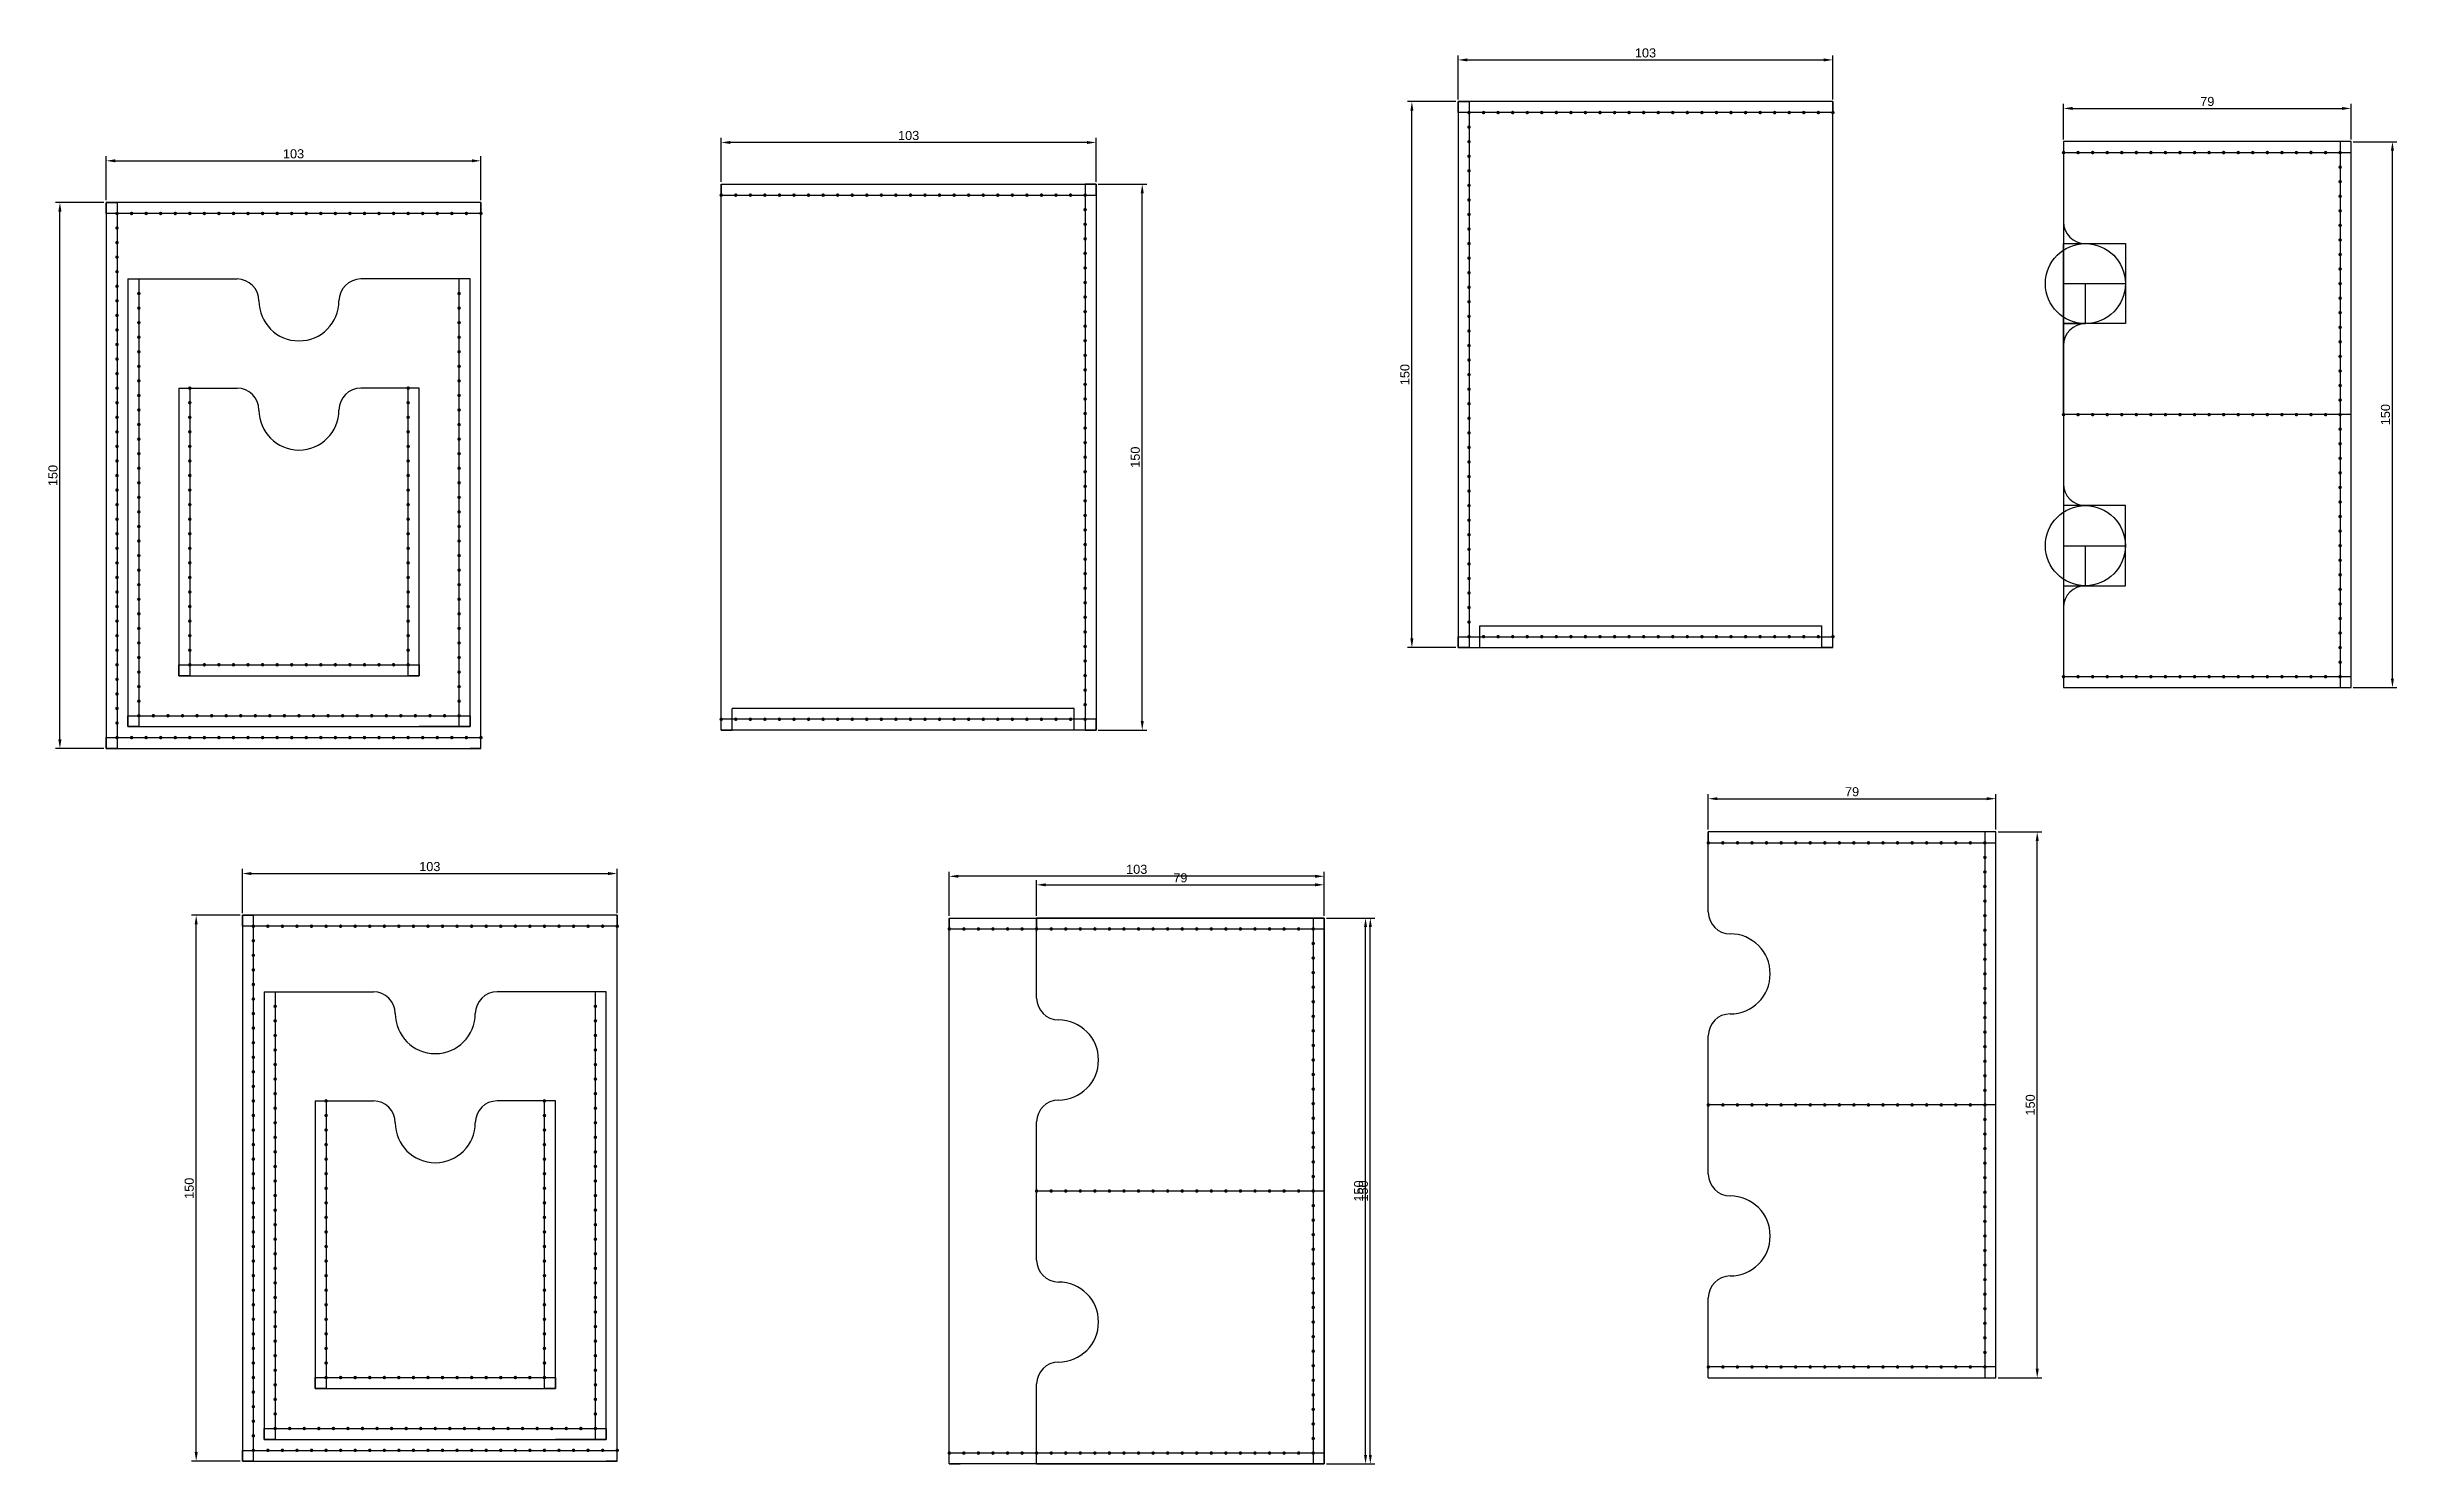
# Model space of a CAD drawing. Header units: millimetres. Extents: x 1335 to 6986, y 304 to 1543.
# Drawn here: x 1335 to 1980, y 788 to 1178 of the extents above; entities that cross this region are included whole.
import ezdxf

# ---------------------------------------------------------------- set-up
doc = ezdxf.new("R2010")
doc.units = ezdxf.units.MM
doc.styles.get("Standard").update_dxf_attribs({"font": 'arial.ttf'})
doc.dimstyles.new('ISO-25', dxfattribs={"dimtxt": 2.5, "dimasz": 2.5, "dimexe": 1.25, "dimexo": 0.625, "dimtad": 1, "dimtxsty": 'Standard', "dimcen": 2.5, "dimadec": 0, "dimazin": 0, "dimtfac": 1, "dimtmove": 0, "dimatfit": 3, "dimfxl": 1, "dimarcsym": 0})

msp = doc.modelspace()

# ---------------------------------------------------------------- blocks, each defined once
blk = doc.blocks.new('*D18')
at = {"color": 0, "lineweight": -2, "transparency": 16777216}
for p, q in [((1721.71, 1162.59), (1708.39, 1162.59)), ((1709.64, 1015.09), (1709.64, 1160.09)), ((1721.71, 1012.59), (1708.39, 1012.59))]:
    blk.add_line(p, q, dxfattribs=at)
at = {"color": 0, "transparency": 16777216}
for points in [[(1709.22, 1160.09), (1710.05, 1160.09), (1709.64, 1162.59)], [(1709.22, 1015.09), (1710.05, 1015.09), (1709.64, 1012.59)]]:
    blk.add_solid(points, dxfattribs=at)
at = {"layer": 'Defpoints', "color": 0, "transparency": 16777216}
for p in [(1709.64, 1162.59), (1722.33, 1162.59), (1722.33, 1012.59)]:
    blk.add_point(p, dxfattribs=at)
at = {"color": 0, "transparency": 16777216, "insert": (1707.73, 1087.59), "char_height": 2.5, "attachment_point": 5, "rotation": 90}
blk.add_mtext('150', dxfattribs=at)
blk = doc.blocks.new('*D19')
at = {"color": 0, "lineweight": -2, "transparency": 16777216}
for p, q in [((1722.33, 1163.21), (1722.33, 1175.3)), ((1825.33, 1163.21), (1825.33, 1175.3)), ((1724.83, 1174.05), (1822.83, 1174.05))]:
    blk.add_line(p, q, dxfattribs=at)
at = {"color": 0, "transparency": 16777216}
for points in [[(1724.83, 1174.47), (1724.83, 1173.64), (1722.33, 1174.05)], [(1822.83, 1174.47), (1822.83, 1173.64), (1825.33, 1174.05)]]:
    blk.add_solid(points, dxfattribs=at)
at = {"layer": 'Defpoints', "color": 0, "transparency": 16777216}
for p in [(1825.33, 1174.05), (1722.33, 1162.59), (1825.33, 1162.59)]:
    blk.add_point(p, dxfattribs=at)
at = {"color": 0, "transparency": 16777216, "insert": (1773.83, 1175.96), "char_height": 2.5, "attachment_point": 5}
blk.add_mtext('103', dxfattribs=at)
blk = doc.blocks.new('*D20')
at = {"color": 0, "lineweight": -2, "transparency": 16777216}
for p, q in [((1350.19, 1134.87), (1336.87, 1134.87)), ((1338.12, 987.37), (1338.12, 1132.37)), ((1350.19, 984.87), (1336.87, 984.87))]:
    blk.add_line(p, q, dxfattribs=at)
at = {"color": 0, "transparency": 16777216}
for points in [[(1337.7, 1132.37), (1338.54, 1132.37), (1338.12, 1134.87)], [(1337.7, 987.37), (1338.54, 987.37), (1338.12, 984.87)]]:
    blk.add_solid(points, dxfattribs=at)
at = {"layer": 'Defpoints', "color": 0, "transparency": 16777216}
for p in [(1338.12, 1134.87), (1350.82, 1134.87), (1350.82, 984.87)]:
    blk.add_point(p, dxfattribs=at)
at = {"color": 0, "transparency": 16777216, "insert": (1336.22, 1059.87), "char_height": 2.5, "attachment_point": 5, "rotation": 90}
blk.add_mtext('150', dxfattribs=at)
blk = doc.blocks.new('*D21')
at = {"color": 0, "lineweight": -2, "transparency": 16777216}
for p, q in [((1350.82, 1135.49), (1350.82, 1147.58)), ((1353.32, 1146.33), (1451.32, 1146.33)), ((1453.82, 1135.49), (1453.82, 1147.58))]:
    blk.add_line(p, q, dxfattribs=at)
at = {"color": 0, "transparency": 16777216}
for points in [[(1353.32, 1146.75), (1353.32, 1145.92), (1350.82, 1146.33)], [(1451.32, 1146.75), (1451.32, 1145.92), (1453.82, 1146.33)]]:
    blk.add_solid(points, dxfattribs=at)
at = {"layer": 'Defpoints', "color": 0, "transparency": 16777216}
for p in [(1453.82, 1146.33), (1350.82, 1134.87), (1453.82, 1134.87)]:
    blk.add_point(p, dxfattribs=at)
at = {"color": 0, "transparency": 16777216, "insert": (1402.32, 1148.24), "char_height": 2.5, "attachment_point": 5}
blk.add_mtext('103', dxfattribs=at)
blk = doc.blocks.new('*D22')
at = {"color": 0, "lineweight": -2, "transparency": 16777216}
for p, q in [((1623.47, 1139.9), (1636.79, 1139.9)), ((1635.54, 992.4), (1635.54, 1137.4)), ((1623.47, 989.9), (1636.79, 989.9))]:
    blk.add_line(p, q, dxfattribs=at)
at = {"color": 0, "transparency": 16777216}
for points in [[(1635.13, 1137.4), (1635.96, 1137.4), (1635.54, 1139.9)], [(1635.13, 992.4), (1635.96, 992.4), (1635.54, 989.9)]]:
    blk.add_solid(points, dxfattribs=at)
at = {"layer": 'Defpoints', "color": 0, "transparency": 16777216}
for p in [(1622.85, 1139.9), (1635.54, 1139.9), (1622.85, 989.9)]:
    blk.add_point(p, dxfattribs=at)
at = {"color": 0, "transparency": 16777216, "insert": (1633.64, 1064.9), "char_height": 2.5, "attachment_point": 5, "rotation": 90}
blk.add_mtext('150', dxfattribs=at)
blk = doc.blocks.new('*D23')
at = {"color": 0, "lineweight": -2, "transparency": 16777216}
for p, q in [((1519.85, 1140.52), (1519.85, 1152.62)), ((1620.35, 1151.37), (1522.35, 1151.37)), ((1622.85, 1140.52), (1622.85, 1152.62))]:
    blk.add_line(p, q, dxfattribs=at)
at = {"color": 0, "transparency": 16777216}
for points in [[(1522.35, 1151.78), (1522.35, 1150.95), (1519.85, 1151.37)], [(1620.35, 1151.78), (1620.35, 1150.95), (1622.85, 1151.37)]]:
    blk.add_solid(points, dxfattribs=at)
at = {"layer": 'Defpoints', "color": 0, "transparency": 16777216}
for p in [(1519.85, 1151.37), (1519.85, 1139.9), (1622.85, 1139.9)]:
    blk.add_point(p, dxfattribs=at)
at = {"color": 0, "transparency": 16777216, "insert": (1571.35, 1153.27), "char_height": 2.5, "attachment_point": 5}
blk.add_mtext('103', dxfattribs=at)
blk = doc.blocks.new('*D24')
at = {"color": 0, "lineweight": -2, "transparency": 16777216}
for p, q in [((1888.71, 1152.22), (1888.71, 1161.97)), ((1891.21, 1160.72), (1965.21, 1160.72)), ((1967.71, 1152.22), (1967.71, 1161.97))]:
    blk.add_line(p, q, dxfattribs=at)
at = {"color": 0, "transparency": 16777216}
for points in [[(1891.21, 1161.14), (1891.21, 1160.3), (1888.71, 1160.72)], [(1965.21, 1161.14), (1965.21, 1160.3), (1967.71, 1160.72)]]:
    blk.add_solid(points, dxfattribs=at)
at = {"layer": 'Defpoints', "color": 0, "transparency": 16777216}
for p in [(1967.71, 1160.72), (1888.71, 1151.59), (1967.71, 1151.59)]:
    blk.add_point(p, dxfattribs=at)
at = {"color": 0, "transparency": 16777216, "insert": (1928.21, 1162.62), "char_height": 2.5, "attachment_point": 5}
blk.add_mtext('79', dxfattribs=at)
blk = doc.blocks.new('*D25')
at = {"color": 0, "lineweight": -2, "transparency": 16777216}
for p, q in [((1968.34, 1151.59), (1980.34, 1151.59)), ((1979.09, 1004.09), (1979.09, 1149.09)), ((1968.34, 1001.59), (1980.34, 1001.59))]:
    blk.add_line(p, q, dxfattribs=at)
at = {"color": 0, "transparency": 16777216}
for points in [[(1978.67, 1149.09), (1979.51, 1149.09), (1979.09, 1151.59)], [(1978.67, 1004.09), (1979.51, 1004.09), (1979.09, 1001.59)]]:
    blk.add_solid(points, dxfattribs=at)
at = {"layer": 'Defpoints', "color": 0, "transparency": 16777216}
for p in [(1967.71, 1151.59), (1979.09, 1151.59), (1967.71, 1001.59)]:
    blk.add_point(p, dxfattribs=at)
at = {"color": 0, "transparency": 16777216, "insert": (1977.19, 1076.59), "char_height": 2.5, "attachment_point": 5, "rotation": 90}
blk.add_mtext('150', dxfattribs=at)
blk = doc.blocks.new('*D26')
at = {"color": 0, "lineweight": -2, "transparency": 16777216}
for p, q in [((1791.1, 962.57), (1791.1, 972.32)), ((1793.6, 971.07), (1867.6, 971.07)), ((1870.1, 962.57), (1870.1, 972.32))]:
    blk.add_line(p, q, dxfattribs=at)
at = {"color": 0, "transparency": 16777216}
for points in [[(1793.6, 971.49), (1793.6, 970.66), (1791.1, 971.07)], [(1867.6, 971.49), (1867.6, 970.66), (1870.1, 971.07)]]:
    blk.add_solid(points, dxfattribs=at)
at = {"layer": 'Defpoints', "color": 0, "transparency": 16777216}
for p in [(1870.1, 971.07), (1791.1, 961.94), (1870.1, 961.94)]:
    blk.add_point(p, dxfattribs=at)
at = {"color": 0, "transparency": 16777216, "insert": (1830.6, 972.97), "char_height": 2.5, "attachment_point": 5}
blk.add_mtext('79', dxfattribs=at)
blk = doc.blocks.new('*D27')
at = {"color": 0, "lineweight": -2, "transparency": 16777216}
for p, q in [((1870.72, 961.94), (1882.73, 961.94)), ((1881.48, 814.44), (1881.48, 959.44)), ((1870.72, 811.94), (1882.73, 811.94))]:
    blk.add_line(p, q, dxfattribs=at)
at = {"color": 0, "transparency": 16777216}
for points in [[(1881.06, 959.44), (1881.9, 959.44), (1881.48, 961.94)], [(1881.06, 814.44), (1881.9, 814.44), (1881.48, 811.94)]]:
    blk.add_solid(points, dxfattribs=at)
at = {"layer": 'Defpoints', "color": 0, "transparency": 16777216}
for p in [(1870.1, 961.94), (1881.48, 961.94), (1870.1, 811.94)]:
    blk.add_point(p, dxfattribs=at)
at = {"color": 0, "transparency": 16777216, "insert": (1879.58, 886.94), "char_height": 2.5, "attachment_point": 5, "rotation": 90}
blk.add_mtext('150', dxfattribs=at)
blk = doc.blocks.new('*D28')
at = {"color": 0, "lineweight": -2, "transparency": 16777216}
for p, q in [((1686.15, 938.29), (1699.47, 938.29)), ((1698.22, 790.79), (1698.22, 935.79)), ((1686.15, 788.29), (1699.47, 788.29))]:
    blk.add_line(p, q, dxfattribs=at)
at = {"color": 0, "transparency": 16777216}
for points in [[(1697.81, 935.79), (1698.64, 935.79), (1698.22, 938.29)], [(1697.81, 790.79), (1698.64, 790.79), (1698.22, 788.29)]]:
    blk.add_solid(points, dxfattribs=at)
at = {"layer": 'Defpoints', "color": 0, "transparency": 16777216}
for p in [(1685.52, 938.29), (1698.22, 938.29), (1685.52, 788.29)]:
    blk.add_point(p, dxfattribs=at)
at = {"color": 0, "transparency": 16777216, "insert": (1696.32, 863.29), "char_height": 2.5, "attachment_point": 5, "rotation": 90}
blk.add_mtext('150', dxfattribs=at)
blk = doc.blocks.new('*D29')
at = {"color": 0, "lineweight": -2, "transparency": 16777216}
for p, q in [((1582.52, 938.91), (1582.52, 951)), ((1683.02, 949.75), (1585.02, 949.75)), ((1685.52, 938.91), (1685.52, 951))]:
    blk.add_line(p, q, dxfattribs=at)
at = {"color": 0, "transparency": 16777216}
for points in [[(1585.02, 950.17), (1585.02, 949.34), (1582.52, 949.75)], [(1683.02, 950.17), (1683.02, 949.34), (1685.52, 949.75)]]:
    blk.add_solid(points, dxfattribs=at)
at = {"layer": 'Defpoints', "color": 0, "transparency": 16777216}
for p in [(1582.52, 949.75), (1582.52, 938.29), (1685.52, 938.29)]:
    blk.add_point(p, dxfattribs=at)
at = {"color": 0, "transparency": 16777216, "insert": (1634.02, 951.66), "char_height": 2.5, "attachment_point": 5}
blk.add_mtext('103', dxfattribs=at)
blk = doc.blocks.new('*D30')
at = {"color": 0, "lineweight": -2, "transparency": 16777216}
for p, q in [((1606.52, 938.91), (1606.52, 948.66)), ((1609.02, 947.41), (1683.02, 947.41)), ((1685.52, 938.91), (1685.52, 948.66))]:
    blk.add_line(p, q, dxfattribs=at)
at = {"color": 0, "transparency": 16777216}
for points in [[(1609.02, 947.83), (1609.02, 947), (1606.52, 947.41)], [(1683.02, 947.83), (1683.02, 947), (1685.52, 947.41)]]:
    blk.add_solid(points, dxfattribs=at)
at = {"layer": 'Defpoints', "color": 0, "transparency": 16777216}
for p in [(1685.52, 947.41), (1606.52, 938.29), (1685.52, 938.29)]:
    blk.add_point(p, dxfattribs=at)
at = {"color": 0, "transparency": 16777216, "insert": (1646.02, 949.32), "char_height": 2.5, "attachment_point": 5}
blk.add_mtext('79', dxfattribs=at)
blk = doc.blocks.new('*D31')
at = {"color": 0, "lineweight": -2, "transparency": 16777216}
for p, q in [((1686.15, 938.29), (1698.16, 938.29)), ((1696.91, 790.79), (1696.91, 935.79)), ((1686.15, 788.29), (1698.16, 788.29))]:
    blk.add_line(p, q, dxfattribs=at)
at = {"color": 0, "transparency": 16777216}
for points in [[(1696.49, 935.79), (1697.32, 935.79), (1696.91, 938.29)], [(1696.49, 790.79), (1697.32, 790.79), (1696.91, 788.29)]]:
    blk.add_solid(points, dxfattribs=at)
at = {"layer": 'Defpoints', "color": 0, "transparency": 16777216}
for p in [(1685.52, 938.29), (1696.91, 938.29), (1685.52, 788.29)]:
    blk.add_point(p, dxfattribs=at)
at = {"color": 0, "transparency": 16777216, "insert": (1695, 863.29), "char_height": 2.5, "attachment_point": 5, "rotation": 90}
blk.add_mtext('150', dxfattribs=at)
blk = doc.blocks.new('*D32')
at = {"color": 0, "lineweight": -2, "transparency": 16777216}
for p, q in [((1387.65, 939.04), (1374.32, 939.04)), ((1375.57, 791.54), (1375.57, 936.54)), ((1387.65, 789.04), (1374.32, 789.04))]:
    blk.add_line(p, q, dxfattribs=at)
at = {"color": 0, "transparency": 16777216}
for points in [[(1375.16, 936.54), (1375.99, 936.54), (1375.57, 939.04)], [(1375.16, 791.54), (1375.99, 791.54), (1375.57, 789.04)]]:
    blk.add_solid(points, dxfattribs=at)
at = {"layer": 'Defpoints', "color": 0, "transparency": 16777216}
for p in [(1375.57, 939.04), (1388.27, 939.04), (1388.27, 789.04)]:
    blk.add_point(p, dxfattribs=at)
at = {"color": 0, "transparency": 16777216, "insert": (1373.67, 864.04), "char_height": 2.5, "attachment_point": 5, "rotation": 90}
blk.add_mtext('150', dxfattribs=at)
blk = doc.blocks.new('*D33')
at = {"color": 0, "lineweight": -2, "transparency": 16777216}
for p, q in [((1388.27, 939.66), (1388.27, 951.76)), ((1390.77, 950.51), (1488.77, 950.51)), ((1491.27, 939.66), (1491.27, 951.76))]:
    blk.add_line(p, q, dxfattribs=at)
at = {"color": 0, "transparency": 16777216}
for points in [[(1390.77, 950.92), (1390.77, 950.09), (1388.27, 950.51)], [(1488.77, 950.92), (1488.77, 950.09), (1491.27, 950.51)]]:
    blk.add_solid(points, dxfattribs=at)
at = {"layer": 'Defpoints', "color": 0, "transparency": 16777216}
for p in [(1491.27, 950.51), (1388.27, 939.04), (1491.27, 939.04)]:
    blk.add_point(p, dxfattribs=at)
at = {"color": 0, "transparency": 16777216, "insert": (1439.77, 952.41), "char_height": 2.5, "attachment_point": 5}
blk.add_mtext('103', dxfattribs=at)

# ---------------------------------------------------------------- dimensions: what is measured, and where the dimension line sits
at = {"color": 3}
for base, p1, p2, picture, middle in [((1825.334, 1174.055), (1722.334, 1162.586), (1825.334, 1162.586), '*D19', (1773.834, 1175.957)), ((1967.71, 1160.721), (1888.71, 1151.592), (1967.71, 1151.592), '*D24', (1928.21, 1162.622)), ((1453.817, 1146.334), (1350.817, 1134.865), (1453.817, 1134.865), '*D21', (1402.317, 1148.237)), ((1870.098, 971.072), (1791.098, 961.944), (1870.098, 961.944), '*D26', (1830.598, 972.974)), ((1491.271, 950.506), (1388.271, 939.037), (1491.271, 939.037), '*D33', (1439.771, 952.408)), ((1685.525, 947.414), (1606.525, 938.285), (1685.525, 938.285), '*D30', (1646.025, 949.316))]:
    dim = msp.add_linear_dim(base=base, p1=p1, p2=p2, dimstyle='ISO-25', dxfattribs=at)
    dim.commit()
    dim.dimension.update_dxf_attribs({"geometry": picture, "text_midpoint": middle})
for base, p1, p2, angle, picture, middle in [((1709.636, 1162.586), (1722.334, 1012.586), (1722.334, 1162.586), 90, '*D18', (1707.735, 1087.586)), ((1519.847, 1151.367), (1622.847, 1139.898), (1519.847, 1139.898), 180, '*D23', (1571.347, 1153.27)), ((1979.091, 1151.592), (1967.71, 1001.592), (1967.71, 1151.592), 90, '*D25', (1977.19, 1076.592)), ((1635.545, 1139.898), (1622.847, 989.898), (1622.847, 1139.898), 90, '*D22', (1633.643, 1064.898)), ((1338.12, 1134.865), (1350.817, 984.865), (1350.817, 1134.865), 90, '*D20', (1336.218, 1059.865)), ((1881.479, 961.944), (1870.098, 811.944), (1870.098, 961.944), 90, '*D27', (1879.577, 886.944)), ((1582.525, 949.754), (1685.525, 938.285), (1582.525, 938.285), 180, '*D29', (1634.025, 951.657)), ((1375.573, 939.037), (1388.271, 789.037), (1388.271, 939.037), 90, '*D32', (1373.672, 864.037)), ((1698.222, 938.285), (1685.525, 788.285), (1685.525, 938.285), 90, '*D28', (1696.321, 863.285)), ((1696.906, 938.285), (1685.525, 788.285), (1685.525, 938.285), 90, '*D31', (1695.004, 863.285))]:
    dim = msp.add_linear_dim(base=base, p1=p1, p2=p2, angle=angle, dimstyle='ISO-25', dxfattribs=at)
    dim.commit()
    dim.dimension.update_dxf_attribs({"geometry": picture, "text_midpoint": middle})

# ---------------------------------------------------------------- hatches: boundary and pattern name
h = msp.add_hatch(color=256)
h.dxf.hatch_style = 1
h.paths.add_polyline_path([(1725.834, 1159.586, 1), (1724.834, 1159.586, 1)])
h = msp.add_hatch(color=256)
h.dxf.hatch_style = 1
h.paths.add_polyline_path([(1725.834, 1155.586, 1), (1724.834, 1155.586, 1)])
h = msp.add_hatch(color=256)
h.dxf.hatch_style = 1
h.paths.add_polyline_path([(1729.834, 1159.586, 1), (1728.834, 1159.586, 1)])
h = msp.add_hatch(color=256)
h.dxf.hatch_style = 1
h.paths.add_polyline_path([(1733.834, 1159.586, 1), (1732.834, 1159.586, 1)])
h = msp.add_hatch(color=256)
h.dxf.hatch_style = 1
h.paths.add_polyline_path([(1737.834, 1159.586, 1), (1736.834, 1159.586, 1)])
h = msp.add_hatch(color=256)
h.dxf.hatch_style = 1
h.paths.add_polyline_path([(1741.834, 1159.586, 1), (1740.834, 1159.586, 1)])
h = msp.add_hatch(color=256)
h.dxf.hatch_style = 1
h.paths.add_polyline_path([(1745.834, 1159.586, 1), (1744.834, 1159.586, 1)])
h = msp.add_hatch(color=256)
h.dxf.hatch_style = 1
h.paths.add_polyline_path([(1749.834, 1159.586, 1), (1748.834, 1159.586, 1)])
h = msp.add_hatch(color=256)
h.dxf.hatch_style = 1
h.paths.add_polyline_path([(1753.834, 1159.586, 1), (1752.834, 1159.586, 1)])
h = msp.add_hatch(color=256)
h.dxf.hatch_style = 1
h.paths.add_polyline_path([(1757.834, 1159.586, 1), (1756.834, 1159.586, 1)])
h = msp.add_hatch(color=256)
h.dxf.hatch_style = 1
h.paths.add_polyline_path([(1761.834, 1159.586, 1), (1760.834, 1159.586, 1)])
h = msp.add_hatch(color=256)
h.dxf.hatch_style = 1
h.paths.add_polyline_path([(1765.834, 1159.586, 1), (1764.834, 1159.586, 1)])
h = msp.add_hatch(color=256)
h.dxf.hatch_style = 1
h.paths.add_polyline_path([(1769.834, 1159.586, 1), (1768.834, 1159.586, 1)])
h = msp.add_hatch(color=256)
h.dxf.hatch_style = 1
h.paths.add_polyline_path([(1773.834, 1159.586, 1), (1772.834, 1159.586, 1)])
h = msp.add_hatch(color=256)
h.dxf.hatch_style = 1
h.paths.add_polyline_path([(1777.834, 1159.586, 1), (1776.834, 1159.586, 1)])
h = msp.add_hatch(color=256)
h.dxf.hatch_style = 1
h.paths.add_polyline_path([(1781.834, 1159.586, 1), (1780.834, 1159.586, 1)])
h = msp.add_hatch(color=256)
h.dxf.hatch_style = 1
h.paths.add_polyline_path([(1785.834, 1159.586, 1), (1784.834, 1159.586, 1)])
h = msp.add_hatch(color=256)
h.dxf.hatch_style = 1
h.paths.add_polyline_path([(1789.834, 1159.586, 1), (1788.834, 1159.586, 1)])
h = msp.add_hatch(color=256)
h.dxf.hatch_style = 1
h.paths.add_polyline_path([(1793.834, 1159.586, 1), (1792.834, 1159.586, 1)])
h = msp.add_hatch(color=256)
h.dxf.hatch_style = 1
h.paths.add_polyline_path([(1797.834, 1159.586, 1), (1796.834, 1159.586, 1)])
h = msp.add_hatch(color=256)
h.dxf.hatch_style = 1
h.paths.add_polyline_path([(1801.834, 1159.586, 1), (1800.834, 1159.586, 1)])
h = msp.add_hatch(color=256)
h.dxf.hatch_style = 1
h.paths.add_polyline_path([(1805.834, 1159.586, 1), (1804.834, 1159.586, 1)])
h = msp.add_hatch(color=256)
h.dxf.hatch_style = 1
h.paths.add_polyline_path([(1809.834, 1159.586, 1), (1808.834, 1159.586, 1)])
h = msp.add_hatch(color=256)
h.dxf.hatch_style = 1
h.paths.add_polyline_path([(1813.834, 1159.586, 1), (1812.834, 1159.586, 1)])
h = msp.add_hatch(color=256)
h.dxf.hatch_style = 1
h.paths.add_polyline_path([(1817.834, 1159.586, 1), (1816.834, 1159.586, 1)])
h = msp.add_hatch(color=256)
h.dxf.hatch_style = 1
h.paths.add_polyline_path([(1821.834, 1159.586, 1), (1820.834, 1159.586, 1)])
h = msp.add_hatch(color=256)
h.dxf.hatch_style = 1
h.paths.add_polyline_path([(1825.834, 1159.586, 1), (1824.834, 1159.586, 1)])
h = msp.add_hatch(color=256)
h.dxf.hatch_style = 1
h.paths.add_polyline_path([(1725.834, 1151.586, 1), (1724.834, 1151.586, 1)])
h = msp.add_hatch(color=256)
h.dxf.hatch_style = 1
h.paths.add_polyline_path([(1725.834, 1147.586, 1), (1724.834, 1147.586, 1)])
h = msp.add_hatch(color=256)
h.dxf.hatch_style = 1
h.paths.add_polyline_path([(1725.834, 1143.586, 1), (1724.834, 1143.586, 1)])
h = msp.add_hatch(color=256)
h.dxf.hatch_style = 1
h.paths.add_polyline_path([(1889.21, 1148.592, 1), (1888.21, 1148.592, 1)])
h = msp.add_hatch(color=256)
h.dxf.hatch_style = 1
h.paths.add_polyline_path([(1893.21, 1148.592, 1), (1892.21, 1148.592, 1)])
h = msp.add_hatch(color=256)
h.dxf.hatch_style = 1
h.paths.add_polyline_path([(1897.21, 1148.592, 1), (1896.21, 1148.592, 1)])
h = msp.add_hatch(color=256)
h.dxf.hatch_style = 1
h.paths.add_polyline_path([(1901.21, 1148.592, 1), (1900.21, 1148.592, 1)])
h = msp.add_hatch(color=256)
h.dxf.hatch_style = 1
h.paths.add_polyline_path([(1905.21, 1148.592, 1), (1904.21, 1148.592, 1)])
h = msp.add_hatch(color=256)
h.dxf.hatch_style = 1
h.paths.add_polyline_path([(1909.21, 1148.592, 1), (1908.21, 1148.592, 1)])
h = msp.add_hatch(color=256)
h.dxf.hatch_style = 1
h.paths.add_polyline_path([(1913.21, 1148.592, 1), (1912.21, 1148.592, 1)])
h = msp.add_hatch(color=256)
h.dxf.hatch_style = 1
h.paths.add_polyline_path([(1917.21, 1148.592, 1), (1916.21, 1148.592, 1)])
h = msp.add_hatch(color=256)
h.dxf.hatch_style = 1
h.paths.add_polyline_path([(1921.21, 1148.592, 1), (1920.21, 1148.592, 1)])
h = msp.add_hatch(color=256)
h.dxf.hatch_style = 1
h.paths.add_polyline_path([(1925.21, 1148.592, 1), (1924.21, 1148.592, 1)])
h = msp.add_hatch(color=256)
h.dxf.hatch_style = 1
h.paths.add_polyline_path([(1929.21, 1148.592, 1), (1928.21, 1148.592, 1)])
h = msp.add_hatch(color=256)
h.dxf.hatch_style = 1
h.paths.add_polyline_path([(1933.21, 1148.592, 1), (1932.21, 1148.592, 1)])
h = msp.add_hatch(color=256)
h.dxf.hatch_style = 1
h.paths.add_polyline_path([(1937.21, 1148.592, 1), (1936.21, 1148.592, 1)])
h = msp.add_hatch(color=256)
h.dxf.hatch_style = 1
h.paths.add_polyline_path([(1941.21, 1148.592, 1), (1940.21, 1148.592, 1)])
h = msp.add_hatch(color=256)
h.dxf.hatch_style = 1
h.paths.add_polyline_path([(1945.21, 1148.592, 1), (1944.21, 1148.592, 1)])
h = msp.add_hatch(color=256)
h.dxf.hatch_style = 1
h.paths.add_polyline_path([(1949.21, 1148.592, 1), (1948.21, 1148.592, 1)])
h = msp.add_hatch(color=256)
h.dxf.hatch_style = 1
h.paths.add_polyline_path([(1953.21, 1148.592, 1), (1952.21, 1148.592, 1)])
h = msp.add_hatch(color=256)
h.dxf.hatch_style = 1
h.paths.add_polyline_path([(1957.21, 1148.592, 1), (1956.21, 1148.592, 1)])
h = msp.add_hatch(color=256)
h.dxf.hatch_style = 1
h.paths.add_polyline_path([(1961.21, 1148.592, 1), (1960.21, 1148.592, 1)])
h = msp.add_hatch(color=256)
h.dxf.hatch_style = 1
h.paths.add_polyline_path([(1965.21, 1148.592, 1), (1964.21, 1148.592, 1)])
h = msp.add_hatch(color=256)
h.dxf.hatch_style = 1
h.paths.add_polyline_path([(1965.21, 1144.592, 1), (1964.21, 1144.592, 1)])
h = msp.add_hatch(color=256)
h.dxf.hatch_style = 1
h.paths.add_polyline_path([(1519.347, 1136.898, -1), (1520.347, 1136.898, -1)])
h = msp.add_hatch(color=256)
h.dxf.hatch_style = 1
h.paths.add_polyline_path([(1523.347, 1136.898, -1), (1524.347, 1136.898, -1)])
h = msp.add_hatch(color=256)
h.dxf.hatch_style = 1
h.paths.add_polyline_path([(1527.347, 1136.898, -1), (1528.347, 1136.898, -1)])
h = msp.add_hatch(color=256)
h.dxf.hatch_style = 1
h.paths.add_polyline_path([(1531.347, 1136.898, -1), (1532.347, 1136.898, -1)])
h = msp.add_hatch(color=256)
h.dxf.hatch_style = 1
h.paths.add_polyline_path([(1535.347, 1136.898, -1), (1536.347, 1136.898, -1)])
h = msp.add_hatch(color=256)
h.dxf.hatch_style = 1
h.paths.add_polyline_path([(1539.347, 1136.898, -1), (1540.347, 1136.898, -1)])
h = msp.add_hatch(color=256)
h.dxf.hatch_style = 1
h.paths.add_polyline_path([(1543.347, 1136.898, -1), (1544.347, 1136.898, -1)])
h = msp.add_hatch(color=256)
h.dxf.hatch_style = 1
h.paths.add_polyline_path([(1547.347, 1136.898, -1), (1548.347, 1136.898, -1)])
h = msp.add_hatch(color=256)
h.dxf.hatch_style = 1
h.paths.add_polyline_path([(1551.347, 1136.898, -1), (1552.347, 1136.898, -1)])
h = msp.add_hatch(color=256)
h.dxf.hatch_style = 1
h.paths.add_polyline_path([(1555.347, 1136.898, -1), (1556.347, 1136.898, -1)])
h = msp.add_hatch(color=256)
h.dxf.hatch_style = 1
h.paths.add_polyline_path([(1559.347, 1136.898, -1), (1560.347, 1136.898, -1)])
h = msp.add_hatch(color=256)
h.dxf.hatch_style = 1
h.paths.add_polyline_path([(1563.347, 1136.898, -1), (1564.347, 1136.898, -1)])
h = msp.add_hatch(color=256)
h.dxf.hatch_style = 1
h.paths.add_polyline_path([(1567.347, 1136.898, -1), (1568.347, 1136.898, -1)])
h = msp.add_hatch(color=256)
h.dxf.hatch_style = 1
h.paths.add_polyline_path([(1571.347, 1136.898, -1), (1572.347, 1136.898, -1)])
h = msp.add_hatch(color=256)
h.dxf.hatch_style = 1
h.paths.add_polyline_path([(1575.347, 1136.898, -1), (1576.347, 1136.898, -1)])
h = msp.add_hatch(color=256)
h.dxf.hatch_style = 1
h.paths.add_polyline_path([(1579.347, 1136.898, -1), (1580.347, 1136.898, -1)])
h = msp.add_hatch(color=256)
h.dxf.hatch_style = 1
h.paths.add_polyline_path([(1583.347, 1136.898, -1), (1584.347, 1136.898, -1)])
h = msp.add_hatch(color=256)
h.dxf.hatch_style = 1
h.paths.add_polyline_path([(1587.347, 1136.898, -1), (1588.347, 1136.898, -1)])
h = msp.add_hatch(color=256)
h.dxf.hatch_style = 1
h.paths.add_polyline_path([(1591.347, 1136.898, -1), (1592.347, 1136.898, -1)])
h = msp.add_hatch(color=256)
h.dxf.hatch_style = 1
h.paths.add_polyline_path([(1595.347, 1136.898, -1), (1596.347, 1136.898, -1)])
h = msp.add_hatch(color=256)
h.dxf.hatch_style = 1
h.paths.add_polyline_path([(1599.347, 1136.898, -1), (1600.347, 1136.898, -1)])
h = msp.add_hatch(color=256)
h.dxf.hatch_style = 1
h.paths.add_polyline_path([(1603.347, 1136.898, -1), (1604.347, 1136.898, -1)])
h = msp.add_hatch(color=256)
h.dxf.hatch_style = 1
h.paths.add_polyline_path([(1607.347, 1136.898, -1), (1608.347, 1136.898, -1)])
h = msp.add_hatch(color=256)
h.dxf.hatch_style = 1
h.paths.add_polyline_path([(1611.347, 1136.898, -1), (1612.347, 1136.898, -1)])
h = msp.add_hatch(color=256)
h.dxf.hatch_style = 1
h.paths.add_polyline_path([(1615.347, 1136.898, -1), (1616.347, 1136.898, -1)])
h = msp.add_hatch(color=256)
h.dxf.hatch_style = 1
h.paths.add_polyline_path([(1619.347, 1136.898, -1), (1620.347, 1136.898, -1)])
h = msp.add_hatch(color=256)
h.dxf.hatch_style = 1
h.paths.add_polyline_path([(1725.834, 1139.586, 1), (1724.834, 1139.586, 1)])
h = msp.add_hatch(color=256)
h.dxf.hatch_style = 1
h.paths.add_polyline_path([(1965.21, 1140.592, 1), (1964.21, 1140.592, 1)])
h = msp.add_hatch(color=256)
h.dxf.hatch_style = 1
h.paths.add_polyline_path([(1965.21, 1136.592, 1), (1964.21, 1136.592, 1)])
h = msp.add_hatch(color=256)
h.dxf.hatch_style = 1
h.paths.add_polyline_path([(1354.317, 1131.865, 1), (1353.317, 1131.865, 1)])
h = msp.add_hatch(color=256)
h.dxf.hatch_style = 1
h.paths.add_polyline_path([(1358.317, 1131.865, 1), (1357.317, 1131.865, 1)])
h = msp.add_hatch(color=256)
h.dxf.hatch_style = 1
h.paths.add_polyline_path([(1362.317, 1131.865, 1), (1361.317, 1131.865, 1)])
h = msp.add_hatch(color=256)
h.dxf.hatch_style = 1
h.paths.add_polyline_path([(1366.317, 1131.865, 1), (1365.317, 1131.865, 1)])
h = msp.add_hatch(color=256)
h.dxf.hatch_style = 1
h.paths.add_polyline_path([(1370.317, 1131.865, 1), (1369.317, 1131.865, 1)])
h = msp.add_hatch(color=256)
h.dxf.hatch_style = 1
h.paths.add_polyline_path([(1374.317, 1131.865, 1), (1373.317, 1131.865, 1)])
h = msp.add_hatch(color=256)
h.dxf.hatch_style = 1
h.paths.add_polyline_path([(1378.317, 1131.865, 1), (1377.317, 1131.865, 1)])
h = msp.add_hatch(color=256)
h.dxf.hatch_style = 1
h.paths.add_polyline_path([(1382.317, 1131.865, 1), (1381.317, 1131.865, 1)])
h = msp.add_hatch(color=256)
h.dxf.hatch_style = 1
h.paths.add_polyline_path([(1386.317, 1131.865, 1), (1385.317, 1131.865, 1)])
h = msp.add_hatch(color=256)
h.dxf.hatch_style = 1
h.paths.add_polyline_path([(1390.317, 1131.865, 1), (1389.317, 1131.865, 1)])
h = msp.add_hatch(color=256)
h.dxf.hatch_style = 1
h.paths.add_polyline_path([(1394.317, 1131.865, 1), (1393.317, 1131.865, 1)])
h = msp.add_hatch(color=256)
h.dxf.hatch_style = 1
h.paths.add_polyline_path([(1398.317, 1131.865, 1), (1397.317, 1131.865, 1)])
h = msp.add_hatch(color=256)
h.dxf.hatch_style = 1
h.paths.add_polyline_path([(1402.317, 1131.865, 1), (1401.317, 1131.865, 1)])
h = msp.add_hatch(color=256)
h.dxf.hatch_style = 1
h.paths.add_polyline_path([(1406.317, 1131.865, 1), (1405.317, 1131.865, 1)])
h = msp.add_hatch(color=256)
h.dxf.hatch_style = 1
h.paths.add_polyline_path([(1410.317, 1131.865, 1), (1409.317, 1131.865, 1)])
h = msp.add_hatch(color=256)
h.dxf.hatch_style = 1
h.paths.add_polyline_path([(1414.317, 1131.865, 1), (1413.317, 1131.865, 1)])
h = msp.add_hatch(color=256)
h.dxf.hatch_style = 1
h.paths.add_polyline_path([(1418.317, 1131.865, 1), (1417.317, 1131.865, 1)])
h = msp.add_hatch(color=256)
h.dxf.hatch_style = 1
h.paths.add_polyline_path([(1422.317, 1131.865, 1), (1421.317, 1131.865, 1)])
h = msp.add_hatch(color=256)
h.dxf.hatch_style = 1
h.paths.add_polyline_path([(1426.317, 1131.865, 1), (1425.317, 1131.865, 1)])
h = msp.add_hatch(color=256)
h.dxf.hatch_style = 1
h.paths.add_polyline_path([(1430.317, 1131.865, 1), (1429.317, 1131.865, 1)])
h = msp.add_hatch(color=256)
h.dxf.hatch_style = 1
h.paths.add_polyline_path([(1434.317, 1131.865, 1), (1433.317, 1131.865, 1)])
h = msp.add_hatch(color=256)
h.dxf.hatch_style = 1
h.paths.add_polyline_path([(1438.317, 1131.865, 1), (1437.317, 1131.865, 1)])
h = msp.add_hatch(color=256)
h.dxf.hatch_style = 1
h.paths.add_polyline_path([(1442.317, 1131.865, 1), (1441.317, 1131.865, 1)])
h = msp.add_hatch(color=256)
h.dxf.hatch_style = 1
h.paths.add_polyline_path([(1446.317, 1131.865, 1), (1445.317, 1131.865, 1)])
h = msp.add_hatch(color=256)
h.dxf.hatch_style = 1
h.paths.add_polyline_path([(1450.317, 1131.865, 1), (1449.317, 1131.865, 1)])
h = msp.add_hatch(color=256)
h.dxf.hatch_style = 1
h.paths.add_polyline_path([(1454.317, 1131.865, 1), (1453.317, 1131.865, 1)])
h = msp.add_hatch(color=256)
h.dxf.hatch_style = 1
h.paths.add_polyline_path([(1619.347, 1132.898, -1), (1620.347, 1132.898, -1)])
h = msp.add_hatch(color=256)
h.dxf.hatch_style = 1
h.paths.add_polyline_path([(1725.834, 1135.586, 1), (1724.834, 1135.586, 1)])
h = msp.add_hatch(color=256)
h.dxf.hatch_style = 1
h.paths.add_polyline_path([(1725.834, 1131.586, 1), (1724.834, 1131.586, 1)])
h = msp.add_hatch(color=256)
h.dxf.hatch_style = 1
h.paths.add_polyline_path([(1965.21, 1132.592, 1), (1964.21, 1132.592, 1)])
h = msp.add_hatch(color=256)
h.dxf.hatch_style = 1
h.paths.add_polyline_path([(1354.317, 1127.865, 1), (1353.317, 1127.865, 1)])
h = msp.add_hatch(color=256)
h.dxf.hatch_style = 1
h.paths.add_polyline_path([(1354.317, 1123.865, 1), (1353.317, 1123.865, 1)])
h = msp.add_hatch(color=256)
h.dxf.hatch_style = 1
h.paths.add_polyline_path([(1619.347, 1128.898, -1), (1620.347, 1128.898, -1)])
h = msp.add_hatch(color=256)
h.dxf.hatch_style = 1
h.paths.add_polyline_path([(1619.347, 1124.898, -1), (1620.347, 1124.898, -1)])
h = msp.add_hatch(color=256)
h.dxf.hatch_style = 1
h.paths.add_polyline_path([(1725.834, 1127.586, 1), (1724.834, 1127.586, 1)])
h = msp.add_hatch(color=256)
h.dxf.hatch_style = 1
h.paths.add_polyline_path([(1725.834, 1123.586, 1), (1724.834, 1123.586, 1)])
h = msp.add_hatch(color=256)
h.dxf.hatch_style = 1
h.paths.add_polyline_path([(1965.21, 1128.592, 1), (1964.21, 1128.592, 1)])
h = msp.add_hatch(color=256)
h.dxf.hatch_style = 1
h.paths.add_polyline_path([(1965.21, 1124.592, 1), (1964.21, 1124.592, 1)])
h = msp.add_hatch(color=256)
h.dxf.hatch_style = 1
h.paths.add_polyline_path([(1354.317, 1119.865, 1), (1353.317, 1119.865, 1)])
h = msp.add_hatch(color=256)
h.dxf.hatch_style = 1
h.paths.add_polyline_path([(1619.347, 1120.898, -1), (1620.347, 1120.898, -1)])
h = msp.add_hatch(color=256)
h.dxf.hatch_style = 1
h.paths.add_polyline_path([(1619.347, 1116.898, -1), (1620.347, 1116.898, -1)])
h = msp.add_hatch(color=256)
h.dxf.hatch_style = 1
h.paths.add_polyline_path([(1725.834, 1119.586, 1), (1724.834, 1119.586, 1)])
h = msp.add_hatch(color=256)
h.dxf.hatch_style = 1
h.paths.add_polyline_path([(1965.21, 1120.592, 1), (1964.21, 1120.592, 1)])
h = msp.add_hatch(color=256)
h.dxf.hatch_style = 1
h.paths.add_polyline_path([(1354.317, 1115.865, 1), (1353.317, 1115.865, 1)])
h = msp.add_hatch(color=256)
h.dxf.hatch_style = 1
h.paths.add_polyline_path([(1354.317, 1111.865, 1), (1353.317, 1111.865, 1)])
h = msp.add_hatch(color=256)
h.dxf.hatch_style = 1
h.paths.add_polyline_path([(1619.347, 1112.898, -1), (1620.347, 1112.898, -1)])
h = msp.add_hatch(color=256)
h.dxf.hatch_style = 1
h.paths.add_polyline_path([(1725.834, 1115.586, 1), (1724.834, 1115.586, 1)])
h = msp.add_hatch(color=256)
h.dxf.hatch_style = 1
h.paths.add_polyline_path([(1725.834, 1111.586, 1), (1724.834, 1111.586, 1)])
h = msp.add_hatch(color=256)
h.dxf.hatch_style = 1
h.paths.add_polyline_path([(1965.21, 1116.592, 1), (1964.21, 1116.592, 1)])
h = msp.add_hatch(color=256)
h.dxf.hatch_style = 1
h.paths.add_polyline_path([(1965.21, 1112.592, 1), (1964.21, 1112.592, 1)])
h = msp.add_hatch(color=256)
h.dxf.hatch_style = 1
h.paths.add_polyline_path([(1354.317, 1107.865, 1), (1353.317, 1107.865, 1)])
h = msp.add_hatch(color=256)
h.dxf.hatch_style = 1
h.paths.add_polyline_path([(1354.317, 1103.865, 1), (1353.317, 1103.865, 1)])
h = msp.add_hatch(color=256)
h.dxf.hatch_style = 1
h.paths.add_polyline_path([(1360.317, 1109.865, 1), (1359.317, 1109.865, 1)])
h = msp.add_hatch(color=256)
h.dxf.hatch_style = 1
h.paths.add_polyline_path([(1360.317, 1105.865, 1), (1359.317, 1105.865, 1)])
h = msp.add_hatch(color=256)
h.dxf.hatch_style = 1
h.paths.add_polyline_path([(1448.317, 1109.865, 1), (1447.317, 1109.865, 1)])
h = msp.add_hatch(color=256)
h.dxf.hatch_style = 1
h.paths.add_polyline_path([(1448.317, 1105.865, 1), (1447.317, 1105.865, 1)])
h = msp.add_hatch(color=256)
h.dxf.hatch_style = 1
h.paths.add_polyline_path([(1619.347, 1108.898, -1), (1620.347, 1108.898, -1)])
h = msp.add_hatch(color=256)
h.dxf.hatch_style = 1
h.paths.add_polyline_path([(1619.347, 1104.898, -1), (1620.347, 1104.898, -1)])
h = msp.add_hatch(color=256)
h.dxf.hatch_style = 1
h.paths.add_polyline_path([(1725.834, 1107.586, 1), (1724.834, 1107.586, 1)])
h = msp.add_hatch(color=256)
h.dxf.hatch_style = 1
h.paths.add_polyline_path([(1965.21, 1108.592, 1), (1964.21, 1108.592, 1)])
h = msp.add_hatch(color=256)
h.dxf.hatch_style = 1
h.paths.add_polyline_path([(1965.21, 1104.592, 1), (1964.21, 1104.592, 1)])
h = msp.add_hatch(color=256)
h.dxf.hatch_style = 1
h.paths.add_polyline_path([(1354.317, 1099.865, 1), (1353.317, 1099.865, 1)])
h = msp.add_hatch(color=256)
h.dxf.hatch_style = 1
h.paths.add_polyline_path([(1360.317, 1101.865, 1), (1359.317, 1101.865, 1)])
h = msp.add_hatch(color=256)
h.dxf.hatch_style = 1
h.paths.add_polyline_path([(1360.317, 1097.865, 1), (1359.317, 1097.865, 1)])
h = msp.add_hatch(color=256)
h.dxf.hatch_style = 1
h.paths.add_polyline_path([(1448.317, 1101.865, 1), (1447.317, 1101.865, 1)])
h = msp.add_hatch(color=256)
h.dxf.hatch_style = 1
h.paths.add_polyline_path([(1448.317, 1097.865, 1), (1447.317, 1097.865, 1)])
h = msp.add_hatch(color=256)
h.dxf.hatch_style = 1
h.paths.add_polyline_path([(1619.347, 1100.898, -1), (1620.347, 1100.898, -1)])
h = msp.add_hatch(color=256)
h.dxf.hatch_style = 1
h.paths.add_polyline_path([(1725.834, 1103.586, 1), (1724.834, 1103.586, 1)])
h = msp.add_hatch(color=256)
h.dxf.hatch_style = 1
h.paths.add_polyline_path([(1725.834, 1099.586, 1), (1724.834, 1099.586, 1)])
h = msp.add_hatch(color=256)
h.dxf.hatch_style = 1
h.paths.add_polyline_path([(1965.21, 1100.592, 1), (1964.21, 1100.592, 1)])
h = msp.add_hatch(color=256)
h.dxf.hatch_style = 1
h.paths.add_polyline_path([(1354.317, 1095.865, 1), (1353.317, 1095.865, 1)])
h = msp.add_hatch(color=256)
h.dxf.hatch_style = 1
h.paths.add_polyline_path([(1354.317, 1091.865, 1), (1353.317, 1091.865, 1)])
h = msp.add_hatch(color=256)
h.dxf.hatch_style = 1
h.paths.add_polyline_path([(1360.317, 1093.865, 1), (1359.317, 1093.865, 1)])
h = msp.add_hatch(color=256)
h.dxf.hatch_style = 1
h.paths.add_polyline_path([(1448.317, 1093.865, 1), (1447.317, 1093.865, 1)])
h = msp.add_hatch(color=256)
h.dxf.hatch_style = 1
h.paths.add_polyline_path([(1619.347, 1096.898, -1), (1620.347, 1096.898, -1)])
h = msp.add_hatch(color=256)
h.dxf.hatch_style = 1
h.paths.add_polyline_path([(1619.347, 1092.898, -1), (1620.347, 1092.898, -1)])
h = msp.add_hatch(color=256)
h.dxf.hatch_style = 1
h.paths.add_polyline_path([(1725.834, 1095.586, 1), (1724.834, 1095.586, 1)])
h = msp.add_hatch(color=256)
h.dxf.hatch_style = 1
h.paths.add_polyline_path([(1725.834, 1091.586, 1), (1724.834, 1091.586, 1)])
h = msp.add_hatch(color=256)
h.dxf.hatch_style = 1
h.paths.add_polyline_path([(1965.21, 1096.592, 1), (1964.21, 1096.592, 1)])
h = msp.add_hatch(color=256)
h.dxf.hatch_style = 1
h.paths.add_polyline_path([(1965.21, 1092.592, 1), (1964.21, 1092.592, 1)])
h = msp.add_hatch(color=256)
h.dxf.hatch_style = 1
h.paths.add_polyline_path([(1354.317, 1087.865, 1), (1353.317, 1087.865, 1)])
h = msp.add_hatch(color=256)
h.dxf.hatch_style = 1
h.paths.add_polyline_path([(1360.317, 1089.865, 1), (1359.317, 1089.865, 1)])
h = msp.add_hatch(color=256)
h.dxf.hatch_style = 1
h.paths.add_polyline_path([(1360.317, 1085.865, 1), (1359.317, 1085.865, 1)])
h = msp.add_hatch(color=256)
h.dxf.hatch_style = 1
h.paths.add_polyline_path([(1448.317, 1089.865, 1), (1447.317, 1089.865, 1)])
h = msp.add_hatch(color=256)
h.dxf.hatch_style = 1
h.paths.add_polyline_path([(1448.317, 1085.865, 1), (1447.317, 1085.865, 1)])
h = msp.add_hatch(color=256)
h.dxf.hatch_style = 1
h.paths.add_polyline_path([(1619.347, 1088.898, -1), (1620.347, 1088.898, -1)])
h = msp.add_hatch(color=256)
h.dxf.hatch_style = 1
h.paths.add_polyline_path([(1619.347, 1084.898, -1), (1620.347, 1084.898, -1)])
h = msp.add_hatch(color=256)
h.dxf.hatch_style = 1
h.paths.add_polyline_path([(1725.834, 1087.586, 1), (1724.834, 1087.586, 1)])
h = msp.add_hatch(color=256)
h.dxf.hatch_style = 1
h.paths.add_polyline_path([(1965.21, 1088.592, 1), (1964.21, 1088.592, 1)])
h = msp.add_hatch(color=256)
h.dxf.hatch_style = 1
h.paths.add_polyline_path([(1965.21, 1084.592, 1), (1964.21, 1084.592, 1)])
h = msp.add_hatch(color=256)
h.dxf.hatch_style = 1
h.paths.add_polyline_path([(1354.317, 1083.865, 1), (1353.317, 1083.865, 1)])
h = msp.add_hatch(color=256)
h.dxf.hatch_style = 1
h.paths.add_polyline_path([(1354.317, 1079.865, 1), (1353.317, 1079.865, 1)])
h = msp.add_hatch(color=256)
h.dxf.hatch_style = 1
h.paths.add_polyline_path([(1360.317, 1081.865, 1), (1359.317, 1081.865, 1)])
h = msp.add_hatch(color=256)
h.dxf.hatch_style = 1
h.paths.add_polyline_path([(1374.317, 1083.865, 1), (1373.317, 1083.865, 1)])
h = msp.add_hatch(color=256)
h.dxf.hatch_style = 1
h.paths.add_polyline_path([(1374.317, 1079.865, 1), (1373.317, 1079.865, 1)])
h = msp.add_hatch(color=256)
h.dxf.hatch_style = 1
h.paths.add_polyline_path([(1434.317, 1083.865, 1), (1433.317, 1083.865, 1)])
h = msp.add_hatch(color=256)
h.dxf.hatch_style = 1
h.paths.add_polyline_path([(1434.317, 1079.865, 1), (1433.317, 1079.865, 1)])
h = msp.add_hatch(color=256)
h.dxf.hatch_style = 1
h.paths.add_polyline_path([(1448.317, 1081.865, 1), (1447.317, 1081.865, 1)])
h = msp.add_hatch(color=256)
h.dxf.hatch_style = 1
h.paths.add_polyline_path([(1619.347, 1080.898, -1), (1620.347, 1080.898, -1)])
h = msp.add_hatch(color=256)
h.dxf.hatch_style = 1
h.paths.add_polyline_path([(1725.834, 1083.586, 1), (1724.834, 1083.586, 1)])
h = msp.add_hatch(color=256)
h.dxf.hatch_style = 1
h.paths.add_polyline_path([(1725.834, 1079.586, 1), (1724.834, 1079.586, 1)])
h = msp.add_hatch(color=256)
h.dxf.hatch_style = 1
h.paths.add_polyline_path([(1965.21, 1080.592, 1), (1964.21, 1080.592, 1)])
h = msp.add_hatch(color=256)
h.dxf.hatch_style = 1
h.paths.add_polyline_path([(1354.317, 1075.865, 1), (1353.317, 1075.865, 1)])
h = msp.add_hatch(color=256)
h.dxf.hatch_style = 1
h.paths.add_polyline_path([(1354.317, 1071.865, 1), (1353.317, 1071.865, 1)])
h = msp.add_hatch(color=256)
h.dxf.hatch_style = 1
h.paths.add_polyline_path([(1360.317, 1077.865, 1), (1359.317, 1077.865, 1)])
h = msp.add_hatch(color=256)
h.dxf.hatch_style = 1
h.paths.add_polyline_path([(1360.317, 1073.865, 1), (1359.317, 1073.865, 1)])
h = msp.add_hatch(color=256)
h.dxf.hatch_style = 1
h.paths.add_polyline_path([(1374.317, 1075.865, 1), (1373.317, 1075.865, 1)])
h = msp.add_hatch(color=256)
h.dxf.hatch_style = 1
h.paths.add_polyline_path([(1374.317, 1071.865, 1), (1373.317, 1071.865, 1)])
h = msp.add_hatch(color=256)
h.dxf.hatch_style = 1
h.paths.add_polyline_path([(1434.317, 1075.865, 1), (1433.317, 1075.865, 1)])
h = msp.add_hatch(color=256)
h.dxf.hatch_style = 1
h.paths.add_polyline_path([(1434.317, 1071.865, 1), (1433.317, 1071.865, 1)])
h = msp.add_hatch(color=256)
h.dxf.hatch_style = 1
h.paths.add_polyline_path([(1448.317, 1077.865, 1), (1447.317, 1077.865, 1)])
h = msp.add_hatch(color=256)
h.dxf.hatch_style = 1
h.paths.add_polyline_path([(1448.317, 1073.865, 1), (1447.317, 1073.865, 1)])
h = msp.add_hatch(color=256)
h.dxf.hatch_style = 1
h.paths.add_polyline_path([(1619.347, 1076.898, -1), (1620.347, 1076.898, -1)])
h = msp.add_hatch(color=256)
h.dxf.hatch_style = 1
h.paths.add_polyline_path([(1619.347, 1072.898, -1), (1620.347, 1072.898, -1)])
h = msp.add_hatch(color=256)
h.dxf.hatch_style = 1
h.paths.add_polyline_path([(1725.834, 1075.586, 1), (1724.834, 1075.586, 1)])
h = msp.add_hatch(color=256)
h.dxf.hatch_style = 1
h.paths.add_polyline_path([(1725.834, 1071.586, 1), (1724.834, 1071.586, 1)])
h = msp.add_hatch(color=256)
h.dxf.hatch_style = 1
h.paths.add_polyline_path([(1889.21, 1076.592, 1), (1888.21, 1076.592, 1)])
h = msp.add_hatch(color=256)
h.dxf.hatch_style = 1
h.paths.add_polyline_path([(1893.21, 1076.592, 1), (1892.21, 1076.592, 1)])
h = msp.add_hatch(color=256)
h.dxf.hatch_style = 1
h.paths.add_polyline_path([(1897.21, 1076.592, 1), (1896.21, 1076.592, 1)])
h = msp.add_hatch(color=256)
h.dxf.hatch_style = 1
h.paths.add_polyline_path([(1901.21, 1076.592, 1), (1900.21, 1076.592, 1)])
h = msp.add_hatch(color=256)
h.dxf.hatch_style = 1
h.paths.add_polyline_path([(1905.21, 1076.592, 1), (1904.21, 1076.592, 1)])
h = msp.add_hatch(color=256)
h.dxf.hatch_style = 1
h.paths.add_polyline_path([(1909.21, 1076.592, 1), (1908.21, 1076.592, 1)])
h = msp.add_hatch(color=256)
h.dxf.hatch_style = 1
h.paths.add_polyline_path([(1913.21, 1076.592, 1), (1912.21, 1076.592, 1)])
h = msp.add_hatch(color=256)
h.dxf.hatch_style = 1
h.paths.add_polyline_path([(1917.21, 1076.592, 1), (1916.21, 1076.592, 1)])
h = msp.add_hatch(color=256)
h.dxf.hatch_style = 1
h.paths.add_polyline_path([(1921.21, 1076.592, 1), (1920.21, 1076.592, 1)])
h = msp.add_hatch(color=256)
h.dxf.hatch_style = 1
h.paths.add_polyline_path([(1925.21, 1076.592, 1), (1924.21, 1076.592, 1)])
h = msp.add_hatch(color=256)
h.dxf.hatch_style = 1
h.paths.add_polyline_path([(1929.21, 1076.592, 1), (1928.21, 1076.592, 1)])
h = msp.add_hatch(color=256)
h.dxf.hatch_style = 1
h.paths.add_polyline_path([(1933.21, 1076.592, 1), (1932.21, 1076.592, 1)])
h = msp.add_hatch(color=256)
h.dxf.hatch_style = 1
h.paths.add_polyline_path([(1937.21, 1076.592, 1), (1936.21, 1076.592, 1)])
h = msp.add_hatch(color=256)
h.dxf.hatch_style = 1
h.paths.add_polyline_path([(1941.21, 1076.592, 1), (1940.21, 1076.592, 1)])
h = msp.add_hatch(color=256)
h.dxf.hatch_style = 1
h.paths.add_polyline_path([(1945.21, 1076.592, 1), (1944.21, 1076.592, 1)])
h = msp.add_hatch(color=256)
h.dxf.hatch_style = 1
h.paths.add_polyline_path([(1949.21, 1076.592, 1), (1948.21, 1076.592, 1)])
h = msp.add_hatch(color=256)
h.dxf.hatch_style = 1
h.paths.add_polyline_path([(1953.21, 1076.592, 1), (1952.21, 1076.592, 1)])
h = msp.add_hatch(color=256)
h.dxf.hatch_style = 1
h.paths.add_polyline_path([(1957.21, 1076.592, 1), (1956.21, 1076.592, 1)])
h = msp.add_hatch(color=256)
h.dxf.hatch_style = 1
h.paths.add_polyline_path([(1961.21, 1076.592, 1), (1960.21, 1076.592, 1)])
h = msp.add_hatch(color=256)
h.dxf.hatch_style = 1
h.paths.add_polyline_path([(1965.21, 1076.592, 1), (1964.21, 1076.592, 1)])
h = msp.add_hatch(color=256)
h.dxf.hatch_style = 1
h.paths.add_polyline_path([(1965.21, 1072.592, 1), (1964.21, 1072.592, 1)])
h = msp.add_hatch(color=256)
h.dxf.hatch_style = 1
h.paths.add_polyline_path([(1354.317, 1067.865, 1), (1353.317, 1067.865, 1)])
h = msp.add_hatch(color=256)
h.dxf.hatch_style = 1
h.paths.add_polyline_path([(1360.317, 1069.865, 1), (1359.317, 1069.865, 1)])
h = msp.add_hatch(color=256)
h.dxf.hatch_style = 1
h.paths.add_polyline_path([(1360.317, 1065.865, 1), (1359.317, 1065.865, 1)])
h = msp.add_hatch(color=256)
h.dxf.hatch_style = 1
h.paths.add_polyline_path([(1374.317, 1067.865, 1), (1373.317, 1067.865, 1)])
h = msp.add_hatch(color=256)
h.dxf.hatch_style = 1
h.paths.add_polyline_path([(1434.317, 1067.865, 1), (1433.317, 1067.865, 1)])
h = msp.add_hatch(color=256)
h.dxf.hatch_style = 1
h.paths.add_polyline_path([(1448.317, 1069.865, 1), (1447.317, 1069.865, 1)])
h = msp.add_hatch(color=256)
h.dxf.hatch_style = 1
h.paths.add_polyline_path([(1448.317, 1065.865, 1), (1447.317, 1065.865, 1)])
h = msp.add_hatch(color=256)
h.dxf.hatch_style = 1
h.paths.add_polyline_path([(1619.347, 1068.898, -1), (1620.347, 1068.898, -1)])
h = msp.add_hatch(color=256)
h.dxf.hatch_style = 1
h.paths.add_polyline_path([(1725.834, 1067.586, 1), (1724.834, 1067.586, 1)])
h = msp.add_hatch(color=256)
h.dxf.hatch_style = 1
h.paths.add_polyline_path([(1965.21, 1068.592, 1), (1964.21, 1068.592, 1)])
h = msp.add_hatch(color=256)
h.dxf.hatch_style = 1
h.paths.add_polyline_path([(1354.317, 1063.865, 1), (1353.317, 1063.865, 1)])
h = msp.add_hatch(color=256)
h.dxf.hatch_style = 1
h.paths.add_polyline_path([(1354.317, 1059.865, 1), (1353.317, 1059.865, 1)])
h = msp.add_hatch(color=256)
h.dxf.hatch_style = 1
h.paths.add_polyline_path([(1360.317, 1061.865, 1), (1359.317, 1061.865, 1)])
h = msp.add_hatch(color=256)
h.dxf.hatch_style = 1
h.paths.add_polyline_path([(1374.317, 1063.865, 1), (1373.317, 1063.865, 1)])
h = msp.add_hatch(color=256)
h.dxf.hatch_style = 1
h.paths.add_polyline_path([(1374.317, 1059.865, 1), (1373.317, 1059.865, 1)])
h = msp.add_hatch(color=256)
h.dxf.hatch_style = 1
h.paths.add_polyline_path([(1434.317, 1063.865, 1), (1433.317, 1063.865, 1)])
h = msp.add_hatch(color=256)
h.dxf.hatch_style = 1
h.paths.add_polyline_path([(1434.317, 1059.865, 1), (1433.317, 1059.865, 1)])
h = msp.add_hatch(color=256)
h.dxf.hatch_style = 1
h.paths.add_polyline_path([(1448.317, 1061.865, 1), (1447.317, 1061.865, 1)])
h = msp.add_hatch(color=256)
h.dxf.hatch_style = 1
h.paths.add_polyline_path([(1619.347, 1064.898, -1), (1620.347, 1064.898, -1)])
h = msp.add_hatch(color=256)
h.dxf.hatch_style = 1
h.paths.add_polyline_path([(1619.347, 1060.898, -1), (1620.347, 1060.898, -1)])
h = msp.add_hatch(color=256)
h.dxf.hatch_style = 1
h.paths.add_polyline_path([(1725.834, 1063.586, 1), (1724.834, 1063.586, 1)])
h = msp.add_hatch(color=256)
h.dxf.hatch_style = 1
h.paths.add_polyline_path([(1725.834, 1059.586, 1), (1724.834, 1059.586, 1)])
h = msp.add_hatch(color=256)
h.dxf.hatch_style = 1
h.paths.add_polyline_path([(1965.21, 1064.592, 1), (1964.21, 1064.592, 1)])
h = msp.add_hatch(color=256)
h.dxf.hatch_style = 1
h.paths.add_polyline_path([(1965.21, 1060.592, 1), (1964.21, 1060.592, 1)])
h = msp.add_hatch(color=256)
h.dxf.hatch_style = 1
h.paths.add_polyline_path([(1354.317, 1055.865, 1), (1353.317, 1055.865, 1)])
h = msp.add_hatch(color=256)
h.dxf.hatch_style = 1
h.paths.add_polyline_path([(1360.317, 1057.865, 1), (1359.317, 1057.865, 1)])
h = msp.add_hatch(color=256)
h.dxf.hatch_style = 1
h.paths.add_polyline_path([(1360.317, 1053.865, 1), (1359.317, 1053.865, 1)])
h = msp.add_hatch(color=256)
h.dxf.hatch_style = 1
h.paths.add_polyline_path([(1374.317, 1055.865, 1), (1373.317, 1055.865, 1)])
h = msp.add_hatch(color=256)
h.dxf.hatch_style = 1
h.paths.add_polyline_path([(1434.317, 1055.865, 1), (1433.317, 1055.865, 1)])
h = msp.add_hatch(color=256)
h.dxf.hatch_style = 1
h.paths.add_polyline_path([(1448.317, 1057.865, 1), (1447.317, 1057.865, 1)])
h = msp.add_hatch(color=256)
h.dxf.hatch_style = 1
h.paths.add_polyline_path([(1448.317, 1053.865, 1), (1447.317, 1053.865, 1)])
h = msp.add_hatch(color=256)
h.dxf.hatch_style = 1
h.paths.add_polyline_path([(1619.347, 1056.898, -1), (1620.347, 1056.898, -1)])
h = msp.add_hatch(color=256)
h.dxf.hatch_style = 1
h.paths.add_polyline_path([(1619.347, 1052.898, -1), (1620.347, 1052.898, -1)])
h = msp.add_hatch(color=256)
h.dxf.hatch_style = 1
h.paths.add_polyline_path([(1725.834, 1055.586, 1), (1724.834, 1055.586, 1)])
h = msp.add_hatch(color=256)
h.dxf.hatch_style = 1
h.paths.add_polyline_path([(1965.21, 1056.592, 1), (1964.21, 1056.592, 1)])
h = msp.add_hatch(color=256)
h.dxf.hatch_style = 1
h.paths.add_polyline_path([(1965.21, 1052.592, 1), (1964.21, 1052.592, 1)])
h = msp.add_hatch(color=256)
h.dxf.hatch_style = 1
h.paths.add_polyline_path([(1354.317, 1051.865, 1), (1353.317, 1051.865, 1)])
h = msp.add_hatch(color=256)
h.dxf.hatch_style = 1
h.paths.add_polyline_path([(1354.317, 1047.865, 1), (1353.317, 1047.865, 1)])
h = msp.add_hatch(color=256)
h.dxf.hatch_style = 1
h.paths.add_polyline_path([(1360.317, 1049.865, 1), (1359.317, 1049.865, 1)])
h = msp.add_hatch(color=256)
h.dxf.hatch_style = 1
h.paths.add_polyline_path([(1360.317, 1045.865, 1), (1359.317, 1045.865, 1)])
h = msp.add_hatch(color=256)
h.dxf.hatch_style = 1
h.paths.add_polyline_path([(1374.317, 1051.865, 1), (1373.317, 1051.865, 1)])
h = msp.add_hatch(color=256)
h.dxf.hatch_style = 1
h.paths.add_polyline_path([(1374.317, 1047.865, 1), (1373.317, 1047.865, 1)])
h = msp.add_hatch(color=256)
h.dxf.hatch_style = 1
h.paths.add_polyline_path([(1434.317, 1051.865, 1), (1433.317, 1051.865, 1)])
h = msp.add_hatch(color=256)
h.dxf.hatch_style = 1
h.paths.add_polyline_path([(1434.317, 1047.865, 1), (1433.317, 1047.865, 1)])
h = msp.add_hatch(color=256)
h.dxf.hatch_style = 1
h.paths.add_polyline_path([(1448.317, 1049.865, 1), (1447.317, 1049.865, 1)])
h = msp.add_hatch(color=256)
h.dxf.hatch_style = 1
h.paths.add_polyline_path([(1448.317, 1045.865, 1), (1447.317, 1045.865, 1)])
h = msp.add_hatch(color=256)
h.dxf.hatch_style = 1
h.paths.add_polyline_path([(1619.347, 1048.898, -1), (1620.347, 1048.898, -1)])
h = msp.add_hatch(color=256)
h.dxf.hatch_style = 1
h.paths.add_polyline_path([(1725.834, 1051.586, 1), (1724.834, 1051.586, 1)])
h = msp.add_hatch(color=256)
h.dxf.hatch_style = 1
h.paths.add_polyline_path([(1725.834, 1047.586, 1), (1724.834, 1047.586, 1)])
h = msp.add_hatch(color=256)
h.dxf.hatch_style = 1
h.paths.add_polyline_path([(1965.21, 1048.592, 1), (1964.21, 1048.592, 1)])
h = msp.add_hatch(color=256)
h.dxf.hatch_style = 1
h.paths.add_polyline_path([(1354.317, 1043.865, 1), (1353.317, 1043.865, 1)])
h = msp.add_hatch(color=256)
h.dxf.hatch_style = 1
h.paths.add_polyline_path([(1354.317, 1039.865, 1), (1353.317, 1039.865, 1)])
h = msp.add_hatch(color=256)
h.dxf.hatch_style = 1
h.paths.add_polyline_path([(1360.317, 1041.865, 1), (1359.317, 1041.865, 1)])
h = msp.add_hatch(color=256)
h.dxf.hatch_style = 1
h.paths.add_polyline_path([(1374.317, 1043.865, 1), (1373.317, 1043.865, 1)])
h = msp.add_hatch(color=256)
h.dxf.hatch_style = 1
h.paths.add_polyline_path([(1374.317, 1039.865, 1), (1373.317, 1039.865, 1)])
h = msp.add_hatch(color=256)
h.dxf.hatch_style = 1
h.paths.add_polyline_path([(1434.317, 1043.865, 1), (1433.317, 1043.865, 1)])
h = msp.add_hatch(color=256)
h.dxf.hatch_style = 1
h.paths.add_polyline_path([(1434.317, 1039.865, 1), (1433.317, 1039.865, 1)])
h = msp.add_hatch(color=256)
h.dxf.hatch_style = 1
h.paths.add_polyline_path([(1448.317, 1041.865, 1), (1447.317, 1041.865, 1)])
h = msp.add_hatch(color=256)
h.dxf.hatch_style = 1
h.paths.add_polyline_path([(1619.347, 1044.898, -1), (1620.347, 1044.898, -1)])
h = msp.add_hatch(color=256)
h.dxf.hatch_style = 1
h.paths.add_polyline_path([(1619.347, 1040.898, -1), (1620.347, 1040.898, -1)])
h = msp.add_hatch(color=256)
h.dxf.hatch_style = 1
h.paths.add_polyline_path([(1725.834, 1043.586, 1), (1724.834, 1043.586, 1)])
h = msp.add_hatch(color=256)
h.dxf.hatch_style = 1
h.paths.add_polyline_path([(1725.834, 1039.586, 1), (1724.834, 1039.586, 1)])
h = msp.add_hatch(color=256)
h.dxf.hatch_style = 1
h.paths.add_polyline_path([(1965.21, 1044.592, 1), (1964.21, 1044.592, 1)])
h = msp.add_hatch(color=256)
h.dxf.hatch_style = 1
h.paths.add_polyline_path([(1965.21, 1040.592, 1), (1964.21, 1040.592, 1)])
h = msp.add_hatch(color=256)
h.dxf.hatch_style = 1
h.paths.add_polyline_path([(1354.317, 1035.865, 1), (1353.317, 1035.865, 1)])
h = msp.add_hatch(color=256)
h.dxf.hatch_style = 1
h.paths.add_polyline_path([(1360.317, 1037.865, 1), (1359.317, 1037.865, 1)])
h = msp.add_hatch(color=256)
h.dxf.hatch_style = 1
h.paths.add_polyline_path([(1360.317, 1033.865, 1), (1359.317, 1033.865, 1)])
h = msp.add_hatch(color=256)
h.dxf.hatch_style = 1
h.paths.add_polyline_path([(1374.317, 1035.865, 1), (1373.317, 1035.865, 1)])
h = msp.add_hatch(color=256)
h.dxf.hatch_style = 1
h.paths.add_polyline_path([(1434.317, 1035.865, 1), (1433.317, 1035.865, 1)])
h = msp.add_hatch(color=256)
h.dxf.hatch_style = 1
h.paths.add_polyline_path([(1448.317, 1037.865, 1), (1447.317, 1037.865, 1)])
h = msp.add_hatch(color=256)
h.dxf.hatch_style = 1
h.paths.add_polyline_path([(1448.317, 1033.865, 1), (1447.317, 1033.865, 1)])
h = msp.add_hatch(color=256)
h.dxf.hatch_style = 1
h.paths.add_polyline_path([(1619.347, 1036.898, -1), (1620.347, 1036.898, -1)])
h = msp.add_hatch(color=256)
h.dxf.hatch_style = 1
h.paths.add_polyline_path([(1619.347, 1032.898, -1), (1620.347, 1032.898, -1)])
h = msp.add_hatch(color=256)
h.dxf.hatch_style = 1
h.paths.add_polyline_path([(1725.834, 1035.586, 1), (1724.834, 1035.586, 1)])
h = msp.add_hatch(color=256)
h.dxf.hatch_style = 1
h.paths.add_polyline_path([(1965.21, 1036.592, 1), (1964.21, 1036.592, 1)])
h = msp.add_hatch(color=256)
h.dxf.hatch_style = 1
h.paths.add_polyline_path([(1354.317, 1031.865, 1), (1353.317, 1031.865, 1)])
h = msp.add_hatch(color=256)
h.dxf.hatch_style = 1
h.paths.add_polyline_path([(1354.317, 1027.865, 1), (1353.317, 1027.865, 1)])
h = msp.add_hatch(color=256)
h.dxf.hatch_style = 1
h.paths.add_polyline_path([(1360.317, 1029.865, 1), (1359.317, 1029.865, 1)])
h = msp.add_hatch(color=256)
h.dxf.hatch_style = 1
h.paths.add_polyline_path([(1374.317, 1031.865, 1), (1373.317, 1031.865, 1)])
h = msp.add_hatch(color=256)
h.dxf.hatch_style = 1
h.paths.add_polyline_path([(1374.317, 1027.865, 1), (1373.317, 1027.865, 1)])
h = msp.add_hatch(color=256)
h.dxf.hatch_style = 1
h.paths.add_polyline_path([(1434.317, 1031.865, 1), (1433.317, 1031.865, 1)])
h = msp.add_hatch(color=256)
h.dxf.hatch_style = 1
h.paths.add_polyline_path([(1434.317, 1027.865, 1), (1433.317, 1027.865, 1)])
h = msp.add_hatch(color=256)
h.dxf.hatch_style = 1
h.paths.add_polyline_path([(1448.317, 1029.865, 1), (1447.317, 1029.865, 1)])
h = msp.add_hatch(color=256)
h.dxf.hatch_style = 1
h.paths.add_polyline_path([(1619.347, 1028.898, -1), (1620.347, 1028.898, -1)])
h = msp.add_hatch(color=256)
h.dxf.hatch_style = 1
h.paths.add_polyline_path([(1725.834, 1031.586, 1), (1724.834, 1031.586, 1)])
h = msp.add_hatch(color=256)
h.dxf.hatch_style = 1
h.paths.add_polyline_path([(1725.834, 1027.586, 1), (1724.834, 1027.586, 1)])
h = msp.add_hatch(color=256)
h.dxf.hatch_style = 1
h.paths.add_polyline_path([(1965.21, 1032.592, 1), (1964.21, 1032.592, 1)])
h = msp.add_hatch(color=256)
h.dxf.hatch_style = 1
h.paths.add_polyline_path([(1965.21, 1028.592, 1), (1964.21, 1028.592, 1)])
h = msp.add_hatch(color=256)
h.dxf.hatch_style = 1
h.paths.add_polyline_path([(1354.317, 1023.865, 1), (1353.317, 1023.865, 1)])
h = msp.add_hatch(color=256)
h.dxf.hatch_style = 1
h.paths.add_polyline_path([(1354.317, 1019.865, 1), (1353.317, 1019.865, 1)])
h = msp.add_hatch(color=256)
h.dxf.hatch_style = 1
h.paths.add_polyline_path([(1360.317, 1025.865, 1), (1359.317, 1025.865, 1)])
h = msp.add_hatch(color=256)
h.dxf.hatch_style = 1
h.paths.add_polyline_path([(1360.317, 1021.865, 1), (1359.317, 1021.865, 1)])
h = msp.add_hatch(color=256)
h.dxf.hatch_style = 1
h.paths.add_polyline_path([(1374.317, 1023.865, 1), (1373.317, 1023.865, 1)])
h = msp.add_hatch(color=256)
h.dxf.hatch_style = 1
h.paths.add_polyline_path([(1374.317, 1019.865, 1), (1373.317, 1019.865, 1)])
h = msp.add_hatch(color=256)
h.dxf.hatch_style = 1
h.paths.add_polyline_path([(1434.317, 1023.865, 1), (1433.317, 1023.865, 1)])
h = msp.add_hatch(color=256)
h.dxf.hatch_style = 1
h.paths.add_polyline_path([(1434.317, 1019.865, 1), (1433.317, 1019.865, 1)])
h = msp.add_hatch(color=256)
h.dxf.hatch_style = 1
h.paths.add_polyline_path([(1448.317, 1025.865, 1), (1447.317, 1025.865, 1)])
h = msp.add_hatch(color=256)
h.dxf.hatch_style = 1
h.paths.add_polyline_path([(1448.317, 1021.865, 1), (1447.317, 1021.865, 1)])
h = msp.add_hatch(color=256)
h.dxf.hatch_style = 1
h.paths.add_polyline_path([(1619.347, 1024.898, -1), (1620.347, 1024.898, -1)])
h = msp.add_hatch(color=256)
h.dxf.hatch_style = 1
h.paths.add_polyline_path([(1619.347, 1020.898, -1), (1620.347, 1020.898, -1)])
h = msp.add_hatch(color=256)
h.dxf.hatch_style = 1
h.paths.add_polyline_path([(1725.834, 1023.586, 1), (1724.834, 1023.586, 1)])
h = msp.add_hatch(color=256)
h.dxf.hatch_style = 1
h.paths.add_polyline_path([(1965.21, 1024.592, 1), (1964.21, 1024.592, 1)])
h = msp.add_hatch(color=256)
h.dxf.hatch_style = 1
h.paths.add_polyline_path([(1965.21, 1020.592, 1), (1964.21, 1020.592, 1)])
h = msp.add_hatch(color=256)
h.dxf.hatch_style = 1
h.paths.add_polyline_path([(1354.317, 1015.865, 1), (1353.317, 1015.865, 1)])
h = msp.add_hatch(color=256)
h.dxf.hatch_style = 1
h.paths.add_polyline_path([(1360.317, 1017.865, 1), (1359.317, 1017.865, 1)])
h = msp.add_hatch(color=256)
h.dxf.hatch_style = 1
h.paths.add_polyline_path([(1360.317, 1013.865, 1), (1359.317, 1013.865, 1)])
h = msp.add_hatch(color=256)
h.dxf.hatch_style = 1
h.paths.add_polyline_path([(1374.317, 1015.865, 1), (1373.317, 1015.865, 1)])
h = msp.add_hatch(color=256)
h.dxf.hatch_style = 1
h.paths.add_polyline_path([(1434.317, 1015.865, 1), (1433.317, 1015.865, 1)])
h = msp.add_hatch(color=256)
h.dxf.hatch_style = 1
h.paths.add_polyline_path([(1448.317, 1017.865, 1), (1447.317, 1017.865, 1)])
h = msp.add_hatch(color=256)
h.dxf.hatch_style = 1
h.paths.add_polyline_path([(1448.317, 1013.865, 1), (1447.317, 1013.865, 1)])
h = msp.add_hatch(color=256)
h.dxf.hatch_style = 1
h.paths.add_polyline_path([(1619.347, 1016.898, -1), (1620.347, 1016.898, -1)])
h = msp.add_hatch(color=256)
h.dxf.hatch_style = 1
h.paths.add_polyline_path([(1725.834, 1019.586, 1), (1724.834, 1019.586, 1)])
h = msp.add_hatch(color=256)
h.dxf.hatch_style = 1
h.paths.add_polyline_path([(1725.834, 1015.586, 1), (1724.834, 1015.586, 1)])
h = msp.add_hatch(color=256)
h.dxf.hatch_style = 1
h.paths.add_polyline_path([(1729.834, 1015.586, 1), (1728.834, 1015.586, 1)])
h = msp.add_hatch(color=256)
h.dxf.hatch_style = 1
h.paths.add_polyline_path([(1733.834, 1015.586, 1), (1732.834, 1015.586, 1)])
h = msp.add_hatch(color=256)
h.dxf.hatch_style = 1
h.paths.add_polyline_path([(1737.834, 1015.586, 1), (1736.834, 1015.586, 1)])
h = msp.add_hatch(color=256)
h.dxf.hatch_style = 1
h.paths.add_polyline_path([(1741.834, 1015.586, 1), (1740.834, 1015.586, 1)])
h = msp.add_hatch(color=256)
h.dxf.hatch_style = 1
h.paths.add_polyline_path([(1745.834, 1015.586, 1), (1744.834, 1015.586, 1)])
h = msp.add_hatch(color=256)
h.dxf.hatch_style = 1
h.paths.add_polyline_path([(1749.834, 1015.586, 1), (1748.834, 1015.586, 1)])
h = msp.add_hatch(color=256)
h.dxf.hatch_style = 1
h.paths.add_polyline_path([(1753.834, 1015.586, 1), (1752.834, 1015.586, 1)])
h = msp.add_hatch(color=256)
h.dxf.hatch_style = 1
h.paths.add_polyline_path([(1757.834, 1015.586, 1), (1756.834, 1015.586, 1)])
h = msp.add_hatch(color=256)
h.dxf.hatch_style = 1
h.paths.add_polyline_path([(1761.834, 1015.586, 1), (1760.834, 1015.586, 1)])
h = msp.add_hatch(color=256)
h.dxf.hatch_style = 1
h.paths.add_polyline_path([(1765.834, 1015.586, 1), (1764.834, 1015.586, 1)])
h = msp.add_hatch(color=256)
h.dxf.hatch_style = 1
h.paths.add_polyline_path([(1769.834, 1015.586, 1), (1768.834, 1015.586, 1)])
h = msp.add_hatch(color=256)
h.dxf.hatch_style = 1
h.paths.add_polyline_path([(1773.834, 1015.586, 1), (1772.834, 1015.586, 1)])
h = msp.add_hatch(color=256)
h.dxf.hatch_style = 1
h.paths.add_polyline_path([(1777.834, 1015.586, 1), (1776.834, 1015.586, 1)])
h = msp.add_hatch(color=256)
h.dxf.hatch_style = 1
h.paths.add_polyline_path([(1781.834, 1015.586, 1), (1780.834, 1015.586, 1)])
h = msp.add_hatch(color=256)
h.dxf.hatch_style = 1
h.paths.add_polyline_path([(1785.834, 1015.586, 1), (1784.834, 1015.586, 1)])
h = msp.add_hatch(color=256)
h.dxf.hatch_style = 1
h.paths.add_polyline_path([(1789.834, 1015.586, 1), (1788.834, 1015.586, 1)])
h = msp.add_hatch(color=256)
h.dxf.hatch_style = 1
h.paths.add_polyline_path([(1793.834, 1015.586, 1), (1792.834, 1015.586, 1)])
h = msp.add_hatch(color=256)
h.dxf.hatch_style = 1
h.paths.add_polyline_path([(1797.834, 1015.586, 1), (1796.834, 1015.586, 1)])
h = msp.add_hatch(color=256)
h.dxf.hatch_style = 1
h.paths.add_polyline_path([(1801.834, 1015.586, 1), (1800.834, 1015.586, 1)])
h = msp.add_hatch(color=256)
h.dxf.hatch_style = 1
h.paths.add_polyline_path([(1805.834, 1015.586, 1), (1804.834, 1015.586, 1)])
h = msp.add_hatch(color=256)
h.dxf.hatch_style = 1
h.paths.add_polyline_path([(1809.834, 1015.586, 1), (1808.834, 1015.586, 1)])
h = msp.add_hatch(color=256)
h.dxf.hatch_style = 1
h.paths.add_polyline_path([(1813.834, 1015.586, 1), (1812.834, 1015.586, 1)])
h = msp.add_hatch(color=256)
h.dxf.hatch_style = 1
h.paths.add_polyline_path([(1817.834, 1015.586, 1), (1816.834, 1015.586, 1)])
h = msp.add_hatch(color=256)
h.dxf.hatch_style = 1
h.paths.add_polyline_path([(1821.834, 1015.586, 1), (1820.834, 1015.586, 1)])
h = msp.add_hatch(color=256)
h.dxf.hatch_style = 1
h.paths.add_polyline_path([(1825.834, 1015.586, 1), (1824.834, 1015.586, 1)])
h = msp.add_hatch(color=256)
h.dxf.hatch_style = 1
h.paths.add_polyline_path([(1965.21, 1016.592, 1), (1964.21, 1016.592, 1)])
h = msp.add_hatch(color=256)
h.dxf.hatch_style = 1
h.paths.add_polyline_path([(1354.317, 1011.865, 1), (1353.317, 1011.865, 1)])
h = msp.add_hatch(color=256)
h.dxf.hatch_style = 1
h.paths.add_polyline_path([(1354.317, 1007.865, 1), (1353.317, 1007.865, 1)])
h = msp.add_hatch(color=256)
h.dxf.hatch_style = 1
h.paths.add_polyline_path([(1360.317, 1009.865, 1), (1359.317, 1009.865, 1)])
h = msp.add_hatch(color=256)
h.dxf.hatch_style = 1
h.paths.add_polyline_path([(1374.317, 1011.865, 1), (1373.317, 1011.865, 1)])
h = msp.add_hatch(color=256)
h.dxf.hatch_style = 1
h.paths.add_polyline_path([(1374.317, 1007.865, 1), (1373.317, 1007.865, 1)])
h = msp.add_hatch(color=256)
h.dxf.hatch_style = 1
h.paths.add_polyline_path([(1378.317, 1007.865, 1), (1377.317, 1007.865, 1)])
h = msp.add_hatch(color=256)
h.dxf.hatch_style = 1
h.paths.add_polyline_path([(1382.317, 1007.865, 1), (1381.317, 1007.865, 1)])
h = msp.add_hatch(color=256)
h.dxf.hatch_style = 1
h.paths.add_polyline_path([(1386.317, 1007.865, 1), (1385.317, 1007.865, 1)])
h = msp.add_hatch(color=256)
h.dxf.hatch_style = 1
h.paths.add_polyline_path([(1390.317, 1007.865, 1), (1389.317, 1007.865, 1)])
h = msp.add_hatch(color=256)
h.dxf.hatch_style = 1
h.paths.add_polyline_path([(1394.317, 1007.865, 1), (1393.317, 1007.865, 1)])
h = msp.add_hatch(color=256)
h.dxf.hatch_style = 1
h.paths.add_polyline_path([(1398.317, 1007.865, 1), (1397.317, 1007.865, 1)])
h = msp.add_hatch(color=256)
h.dxf.hatch_style = 1
h.paths.add_polyline_path([(1402.317, 1007.865, 1), (1401.317, 1007.865, 1)])
h = msp.add_hatch(color=256)
h.dxf.hatch_style = 1
h.paths.add_polyline_path([(1406.317, 1007.865, 1), (1405.317, 1007.865, 1)])
h = msp.add_hatch(color=256)
h.dxf.hatch_style = 1
h.paths.add_polyline_path([(1410.317, 1007.865, 1), (1409.317, 1007.865, 1)])
h = msp.add_hatch(color=256)
h.dxf.hatch_style = 1
h.paths.add_polyline_path([(1414.317, 1007.865, 1), (1413.317, 1007.865, 1)])
h = msp.add_hatch(color=256)
h.dxf.hatch_style = 1
h.paths.add_polyline_path([(1418.317, 1007.865, 1), (1417.317, 1007.865, 1)])
h = msp.add_hatch(color=256)
h.dxf.hatch_style = 1
h.paths.add_polyline_path([(1422.317, 1007.865, 1), (1421.317, 1007.865, 1)])
h = msp.add_hatch(color=256)
h.dxf.hatch_style = 1
h.paths.add_polyline_path([(1426.317, 1007.865, 1), (1425.317, 1007.865, 1)])
h = msp.add_hatch(color=256)
h.dxf.hatch_style = 1
h.paths.add_polyline_path([(1430.317, 1007.865, 1), (1429.317, 1007.865, 1)])
h = msp.add_hatch(color=256)
h.dxf.hatch_style = 1
h.paths.add_polyline_path([(1434.317, 1011.865, 1), (1433.317, 1011.865, 1)])
h = msp.add_hatch(color=256)
h.dxf.hatch_style = 1
h.paths.add_polyline_path([(1434.317, 1007.865, 1), (1433.317, 1007.865, 1)])
h = msp.add_hatch(color=256)
h.dxf.hatch_style = 1
h.paths.add_polyline_path([(1434.317, 1007.865, 1), (1433.317, 1007.865, 1)])
h = msp.add_hatch(color=256)
h.dxf.hatch_style = 1
h.paths.add_polyline_path([(1448.317, 1009.865, 1), (1447.317, 1009.865, 1)])
h = msp.add_hatch(color=256)
h.dxf.hatch_style = 1
h.paths.add_polyline_path([(1619.347, 1012.898, -1), (1620.347, 1012.898, -1)])
h = msp.add_hatch(color=256)
h.dxf.hatch_style = 1
h.paths.add_polyline_path([(1619.347, 1008.898, -1), (1620.347, 1008.898, -1)])
h = msp.add_hatch(color=256)
h.dxf.hatch_style = 1
h.paths.add_polyline_path([(1965.21, 1012.592, 1), (1964.21, 1012.592, 1)])
h = msp.add_hatch(color=256)
h.dxf.hatch_style = 1
h.paths.add_polyline_path([(1965.21, 1008.592, 1), (1964.21, 1008.592, 1)])
h = msp.add_hatch(color=256)
h.dxf.hatch_style = 1
h.paths.add_polyline_path([(1354.317, 1003.865, 1), (1353.317, 1003.865, 1)])
h = msp.add_hatch(color=256)
h.dxf.hatch_style = 1
h.paths.add_polyline_path([(1360.317, 1005.865, 1), (1359.317, 1005.865, 1)])
h = msp.add_hatch(color=256)
h.dxf.hatch_style = 1
h.paths.add_polyline_path([(1360.317, 1001.865, 1), (1359.317, 1001.865, 1)])
h = msp.add_hatch(color=256)
h.dxf.hatch_style = 1
h.paths.add_polyline_path([(1448.317, 1005.865, 1), (1447.317, 1005.865, 1)])
h = msp.add_hatch(color=256)
h.dxf.hatch_style = 1
h.paths.add_polyline_path([(1448.317, 1001.865, 1), (1447.317, 1001.865, 1)])
h = msp.add_hatch(color=256)
h.dxf.hatch_style = 1
h.paths.add_polyline_path([(1619.347, 1004.898, -1), (1620.347, 1004.898, -1)])
h = msp.add_hatch(color=256)
h.dxf.hatch_style = 1
h.paths.add_polyline_path([(1619.347, 1000.898, -1), (1620.347, 1000.898, -1)])
h = msp.add_hatch(color=256)
h.dxf.hatch_style = 1
h.paths.add_polyline_path([(1889.21, 1004.592, 1), (1888.21, 1004.592, 1)])
h = msp.add_hatch(color=256)
h.dxf.hatch_style = 1
h.paths.add_polyline_path([(1893.21, 1004.592, 1), (1892.21, 1004.592, 1)])
h = msp.add_hatch(color=256)
h.dxf.hatch_style = 1
h.paths.add_polyline_path([(1897.21, 1004.592, 1), (1896.21, 1004.592, 1)])
h = msp.add_hatch(color=256)
h.dxf.hatch_style = 1
h.paths.add_polyline_path([(1901.21, 1004.592, 1), (1900.21, 1004.592, 1)])
h = msp.add_hatch(color=256)
h.dxf.hatch_style = 1
h.paths.add_polyline_path([(1905.21, 1004.592, 1), (1904.21, 1004.592, 1)])
h = msp.add_hatch(color=256)
h.dxf.hatch_style = 1
h.paths.add_polyline_path([(1909.21, 1004.592, 1), (1908.21, 1004.592, 1)])
h = msp.add_hatch(color=256)
h.dxf.hatch_style = 1
h.paths.add_polyline_path([(1913.21, 1004.592, 1), (1912.21, 1004.592, 1)])
h = msp.add_hatch(color=256)
h.dxf.hatch_style = 1
h.paths.add_polyline_path([(1917.21, 1004.592, 1), (1916.21, 1004.592, 1)])
h = msp.add_hatch(color=256)
h.dxf.hatch_style = 1
h.paths.add_polyline_path([(1921.21, 1004.592, 1), (1920.21, 1004.592, 1)])
h = msp.add_hatch(color=256)
h.dxf.hatch_style = 1
h.paths.add_polyline_path([(1925.21, 1004.592, 1), (1924.21, 1004.592, 1)])
h = msp.add_hatch(color=256)
h.dxf.hatch_style = 1
h.paths.add_polyline_path([(1929.21, 1004.592, 1), (1928.21, 1004.592, 1)])
h = msp.add_hatch(color=256)
h.dxf.hatch_style = 1
h.paths.add_polyline_path([(1933.21, 1004.592, 1), (1932.21, 1004.592, 1)])
h = msp.add_hatch(color=256)
h.dxf.hatch_style = 1
h.paths.add_polyline_path([(1937.21, 1004.592, 1), (1936.21, 1004.592, 1)])
h = msp.add_hatch(color=256)
h.dxf.hatch_style = 1
h.paths.add_polyline_path([(1941.21, 1004.592, 1), (1940.21, 1004.592, 1)])
h = msp.add_hatch(color=256)
h.dxf.hatch_style = 1
h.paths.add_polyline_path([(1945.21, 1004.592, 1), (1944.21, 1004.592, 1)])
h = msp.add_hatch(color=256)
h.dxf.hatch_style = 1
h.paths.add_polyline_path([(1949.21, 1004.592, 1), (1948.21, 1004.592, 1)])
h = msp.add_hatch(color=256)
h.dxf.hatch_style = 1
h.paths.add_polyline_path([(1953.21, 1004.592, 1), (1952.21, 1004.592, 1)])
h = msp.add_hatch(color=256)
h.dxf.hatch_style = 1
h.paths.add_polyline_path([(1957.21, 1004.592, 1), (1956.21, 1004.592, 1)])
h = msp.add_hatch(color=256)
h.dxf.hatch_style = 1
h.paths.add_polyline_path([(1961.21, 1004.592, 1), (1960.21, 1004.592, 1)])
h = msp.add_hatch(color=256)
h.dxf.hatch_style = 1
h.paths.add_polyline_path([(1965.21, 1004.592, 1), (1964.21, 1004.592, 1)])
h = msp.add_hatch(color=256)
h.dxf.hatch_style = 1
h.paths.add_polyline_path([(1354.317, 999.865, 1), (1353.317, 999.865, 1)])
h = msp.add_hatch(color=256)
h.dxf.hatch_style = 1
h.paths.add_polyline_path([(1354.317, 995.865, 1), (1353.317, 995.865, 1)])
h = msp.add_hatch(color=256)
h.dxf.hatch_style = 1
h.paths.add_polyline_path([(1360.317, 997.865, 1), (1359.317, 997.865, 1)])
h = msp.add_hatch(color=256)
h.dxf.hatch_style = 1
h.paths.add_polyline_path([(1448.317, 997.865, 1), (1447.317, 997.865, 1)])
h = msp.add_hatch(color=256)
h.dxf.hatch_style = 1
h.paths.add_polyline_path([(1619.347, 996.898, -1), (1620.347, 996.898, -1)])
h = msp.add_hatch(color=256)
h.dxf.hatch_style = 1
h.paths.add_polyline_path([(1354.317, 991.865, 1), (1353.317, 991.865, 1)])
h = msp.add_hatch(color=256)
h.dxf.hatch_style = 1
h.paths.add_polyline_path([(1354.317, 987.865, 1), (1353.317, 987.865, 1)])
h = msp.add_hatch(color=256)
h.dxf.hatch_style = 1
h.paths.add_polyline_path([(1358.317, 987.865, 1), (1357.317, 987.865, 1)])
h = msp.add_hatch(color=256)
h.dxf.hatch_style = 1
h.paths.add_polyline_path([(1360.317, 993.865, 1), (1359.317, 993.865, 1)])
h = msp.add_hatch(color=256)
h.dxf.hatch_style = 1
h.paths.add_polyline_path([(1362.317, 987.865, 1), (1361.317, 987.865, 1)])
h = msp.add_hatch(color=256)
h.dxf.hatch_style = 1
h.paths.add_polyline_path([(1364.317, 993.865, 1), (1363.317, 993.865, 1)])
h = msp.add_hatch(color=256)
h.dxf.hatch_style = 1
h.paths.add_polyline_path([(1366.317, 987.865, 1), (1365.317, 987.865, 1)])
h = msp.add_hatch(color=256)
h.dxf.hatch_style = 1
h.paths.add_polyline_path([(1368.317, 993.865, 1), (1367.317, 993.865, 1)])
h = msp.add_hatch(color=256)
h.dxf.hatch_style = 1
h.paths.add_polyline_path([(1370.317, 987.865, 1), (1369.317, 987.865, 1)])
h = msp.add_hatch(color=256)
h.dxf.hatch_style = 1
h.paths.add_polyline_path([(1372.317, 993.865, 1), (1371.317, 993.865, 1)])
h = msp.add_hatch(color=256)
h.dxf.hatch_style = 1
h.paths.add_polyline_path([(1374.317, 987.865, 1), (1373.317, 987.865, 1)])
h = msp.add_hatch(color=256)
h.dxf.hatch_style = 1
h.paths.add_polyline_path([(1376.317, 993.865, 1), (1375.317, 993.865, 1)])
h = msp.add_hatch(color=256)
h.dxf.hatch_style = 1
h.paths.add_polyline_path([(1378.317, 987.865, 1), (1377.317, 987.865, 1)])
h = msp.add_hatch(color=256)
h.dxf.hatch_style = 1
h.paths.add_polyline_path([(1380.317, 993.865, 1), (1379.317, 993.865, 1)])
h = msp.add_hatch(color=256)
h.dxf.hatch_style = 1
h.paths.add_polyline_path([(1382.317, 987.865, 1), (1381.317, 987.865, 1)])
h = msp.add_hatch(color=256)
h.dxf.hatch_style = 1
h.paths.add_polyline_path([(1384.317, 993.865, 1), (1383.317, 993.865, 1)])
h = msp.add_hatch(color=256)
h.dxf.hatch_style = 1
h.paths.add_polyline_path([(1386.317, 987.865, 1), (1385.317, 987.865, 1)])
h = msp.add_hatch(color=256)
h.dxf.hatch_style = 1
h.paths.add_polyline_path([(1388.317, 993.865, 1), (1387.317, 993.865, 1)])
h = msp.add_hatch(color=256)
h.dxf.hatch_style = 1
h.paths.add_polyline_path([(1390.317, 987.865, 1), (1389.317, 987.865, 1)])
h = msp.add_hatch(color=256)
h.dxf.hatch_style = 1
h.paths.add_polyline_path([(1392.317, 993.865, 1), (1391.317, 993.865, 1)])
h = msp.add_hatch(color=256)
h.dxf.hatch_style = 1
h.paths.add_polyline_path([(1394.317, 987.865, 1), (1393.317, 987.865, 1)])
h = msp.add_hatch(color=256)
h.dxf.hatch_style = 1
h.paths.add_polyline_path([(1396.317, 993.865, 1), (1395.317, 993.865, 1)])
h = msp.add_hatch(color=256)
h.dxf.hatch_style = 1
h.paths.add_polyline_path([(1398.317, 987.865, 1), (1397.317, 987.865, 1)])
h = msp.add_hatch(color=256)
h.dxf.hatch_style = 1
h.paths.add_polyline_path([(1400.317, 993.865, 1), (1399.317, 993.865, 1)])
h = msp.add_hatch(color=256)
h.dxf.hatch_style = 1
h.paths.add_polyline_path([(1402.317, 987.865, 1), (1401.317, 987.865, 1)])
h = msp.add_hatch(color=256)
h.dxf.hatch_style = 1
h.paths.add_polyline_path([(1404.317, 993.865, 1), (1403.317, 993.865, 1)])
h = msp.add_hatch(color=256)
h.dxf.hatch_style = 1
h.paths.add_polyline_path([(1406.317, 987.865, 1), (1405.317, 987.865, 1)])
h = msp.add_hatch(color=256)
h.dxf.hatch_style = 1
h.paths.add_polyline_path([(1408.317, 993.865, 1), (1407.317, 993.865, 1)])
h = msp.add_hatch(color=256)
h.dxf.hatch_style = 1
h.paths.add_polyline_path([(1410.317, 987.865, 1), (1409.317, 987.865, 1)])
h = msp.add_hatch(color=256)
h.dxf.hatch_style = 1
h.paths.add_polyline_path([(1412.317, 993.865, 1), (1411.317, 993.865, 1)])
h = msp.add_hatch(color=256)
h.dxf.hatch_style = 1
h.paths.add_polyline_path([(1414.317, 987.865, 1), (1413.317, 987.865, 1)])
h = msp.add_hatch(color=256)
h.dxf.hatch_style = 1
h.paths.add_polyline_path([(1416.317, 993.865, 1), (1415.317, 993.865, 1)])
h = msp.add_hatch(color=256)
h.dxf.hatch_style = 1
h.paths.add_polyline_path([(1418.317, 987.865, 1), (1417.317, 987.865, 1)])
h = msp.add_hatch(color=256)
h.dxf.hatch_style = 1
h.paths.add_polyline_path([(1420.317, 993.865, 1), (1419.317, 993.865, 1)])
h = msp.add_hatch(color=256)
h.dxf.hatch_style = 1
h.paths.add_polyline_path([(1422.317, 987.865, 1), (1421.317, 987.865, 1)])
h = msp.add_hatch(color=256)
h.dxf.hatch_style = 1
h.paths.add_polyline_path([(1424.317, 993.865, 1), (1423.317, 993.865, 1)])
h = msp.add_hatch(color=256)
h.dxf.hatch_style = 1
h.paths.add_polyline_path([(1426.317, 987.865, 1), (1425.317, 987.865, 1)])
h = msp.add_hatch(color=256)
h.dxf.hatch_style = 1
h.paths.add_polyline_path([(1428.317, 993.865, 1), (1427.317, 993.865, 1)])
h = msp.add_hatch(color=256)
h.dxf.hatch_style = 1
h.paths.add_polyline_path([(1430.317, 987.865, 1), (1429.317, 987.865, 1)])
h = msp.add_hatch(color=256)
h.dxf.hatch_style = 1
h.paths.add_polyline_path([(1432.317, 993.865, 1), (1431.317, 993.865, 1)])
h = msp.add_hatch(color=256)
h.dxf.hatch_style = 1
h.paths.add_polyline_path([(1434.317, 987.865, 1), (1433.317, 987.865, 1)])
h = msp.add_hatch(color=256)
h.dxf.hatch_style = 1
h.paths.add_polyline_path([(1436.317, 993.865, 1), (1435.317, 993.865, 1)])
h = msp.add_hatch(color=256)
h.dxf.hatch_style = 1
h.paths.add_polyline_path([(1438.317, 987.865, 1), (1437.317, 987.865, 1)])
h = msp.add_hatch(color=256)
h.dxf.hatch_style = 1
h.paths.add_polyline_path([(1440.317, 993.865, 1), (1439.317, 993.865, 1)])
h = msp.add_hatch(color=256)
h.dxf.hatch_style = 1
h.paths.add_polyline_path([(1442.317, 987.865, 1), (1441.317, 987.865, 1)])
h = msp.add_hatch(color=256)
h.dxf.hatch_style = 1
h.paths.add_polyline_path([(1444.317, 993.865, 1), (1443.317, 993.865, 1)])
h = msp.add_hatch(color=256)
h.dxf.hatch_style = 1
h.paths.add_polyline_path([(1446.317, 987.865, 1), (1445.317, 987.865, 1)])
h = msp.add_hatch(color=256)
h.dxf.hatch_style = 1
h.paths.add_polyline_path([(1448.317, 993.865, 1), (1447.317, 993.865, 1)])
h = msp.add_hatch(color=256)
h.dxf.hatch_style = 1
h.paths.add_polyline_path([(1450.317, 987.865, 1), (1449.317, 987.865, 1)])
h = msp.add_hatch(color=256)
h.dxf.hatch_style = 1
h.paths.add_polyline_path([(1454.317, 987.865, 1), (1453.317, 987.865, 1)])
h = msp.add_hatch(color=256)
h.dxf.hatch_style = 1
h.paths.add_polyline_path([(1519.347, 992.898, -1), (1520.347, 992.898, -1)])
h = msp.add_hatch(color=256)
h.dxf.hatch_style = 1
h.paths.add_polyline_path([(1523.347, 992.898, -1), (1524.347, 992.898, -1)])
h = msp.add_hatch(color=256)
h.dxf.hatch_style = 1
h.paths.add_polyline_path([(1527.347, 992.898, -1), (1528.347, 992.898, -1)])
h = msp.add_hatch(color=256)
h.dxf.hatch_style = 1
h.paths.add_polyline_path([(1531.347, 992.898, -1), (1532.347, 992.898, -1)])
h = msp.add_hatch(color=256)
h.dxf.hatch_style = 1
h.paths.add_polyline_path([(1535.347, 992.898, -1), (1536.347, 992.898, -1)])
h = msp.add_hatch(color=256)
h.dxf.hatch_style = 1
h.paths.add_polyline_path([(1539.347, 992.898, -1), (1540.347, 992.898, -1)])
h = msp.add_hatch(color=256)
h.dxf.hatch_style = 1
h.paths.add_polyline_path([(1543.347, 992.898, -1), (1544.347, 992.898, -1)])
h = msp.add_hatch(color=256)
h.dxf.hatch_style = 1
h.paths.add_polyline_path([(1547.347, 992.898, -1), (1548.347, 992.898, -1)])
h = msp.add_hatch(color=256)
h.dxf.hatch_style = 1
h.paths.add_polyline_path([(1551.347, 992.898, -1), (1552.347, 992.898, -1)])
h = msp.add_hatch(color=256)
h.dxf.hatch_style = 1
h.paths.add_polyline_path([(1555.347, 992.898, -1), (1556.347, 992.898, -1)])
h = msp.add_hatch(color=256)
h.dxf.hatch_style = 1
h.paths.add_polyline_path([(1559.347, 992.898, -1), (1560.347, 992.898, -1)])
h = msp.add_hatch(color=256)
h.dxf.hatch_style = 1
h.paths.add_polyline_path([(1563.347, 992.898, -1), (1564.347, 992.898, -1)])
h = msp.add_hatch(color=256)
h.dxf.hatch_style = 1
h.paths.add_polyline_path([(1567.347, 992.898, -1), (1568.347, 992.898, -1)])
h = msp.add_hatch(color=256)
h.dxf.hatch_style = 1
h.paths.add_polyline_path([(1571.347, 992.898, -1), (1572.347, 992.898, -1)])
h = msp.add_hatch(color=256)
h.dxf.hatch_style = 1
h.paths.add_polyline_path([(1575.347, 992.898, -1), (1576.347, 992.898, -1)])
h = msp.add_hatch(color=256)
h.dxf.hatch_style = 1
h.paths.add_polyline_path([(1579.347, 992.898, -1), (1580.347, 992.898, -1)])
h = msp.add_hatch(color=256)
h.dxf.hatch_style = 1
h.paths.add_polyline_path([(1583.347, 992.898, -1), (1584.347, 992.898, -1)])
h = msp.add_hatch(color=256)
h.dxf.hatch_style = 1
h.paths.add_polyline_path([(1587.347, 992.898, -1), (1588.347, 992.898, -1)])
h = msp.add_hatch(color=256)
h.dxf.hatch_style = 1
h.paths.add_polyline_path([(1591.347, 992.898, -1), (1592.347, 992.898, -1)])
h = msp.add_hatch(color=256)
h.dxf.hatch_style = 1
h.paths.add_polyline_path([(1595.347, 992.898, -1), (1596.347, 992.898, -1)])
h = msp.add_hatch(color=256)
h.dxf.hatch_style = 1
h.paths.add_polyline_path([(1599.347, 992.898, -1), (1600.347, 992.898, -1)])
h = msp.add_hatch(color=256)
h.dxf.hatch_style = 1
h.paths.add_polyline_path([(1603.347, 992.898, -1), (1604.347, 992.898, -1)])
h = msp.add_hatch(color=256)
h.dxf.hatch_style = 1
h.paths.add_polyline_path([(1607.347, 992.898, -1), (1608.347, 992.898, -1)])
h = msp.add_hatch(color=256)
h.dxf.hatch_style = 1
h.paths.add_polyline_path([(1611.347, 992.898, -1), (1612.347, 992.898, -1)])
h = msp.add_hatch(color=256)
h.dxf.hatch_style = 1
h.paths.add_polyline_path([(1615.347, 992.898, -1), (1616.347, 992.898, -1)])
h = msp.add_hatch(color=256)
h.dxf.hatch_style = 1
h.paths.add_polyline_path([(1619.347, 992.898, -1), (1620.347, 992.898, -1)])
h = msp.add_hatch(color=256)
h.dxf.hatch_style = 1
h.paths.add_polyline_path([(1791.598, 958.944, 1), (1790.598, 958.944, 1)])
h = msp.add_hatch(color=256)
h.dxf.hatch_style = 1
h.paths.add_polyline_path([(1795.598, 958.944, 1), (1794.598, 958.944, 1)])
h = msp.add_hatch(color=256)
h.dxf.hatch_style = 1
h.paths.add_polyline_path([(1799.598, 958.944, 1), (1798.598, 958.944, 1)])
h = msp.add_hatch(color=256)
h.dxf.hatch_style = 1
h.paths.add_polyline_path([(1803.598, 958.944, 1), (1802.598, 958.944, 1)])
h = msp.add_hatch(color=256)
h.dxf.hatch_style = 1
h.paths.add_polyline_path([(1807.598, 958.944, 1), (1806.598, 958.944, 1)])
h = msp.add_hatch(color=256)
h.dxf.hatch_style = 1
h.paths.add_polyline_path([(1811.598, 958.944, 1), (1810.598, 958.944, 1)])
h = msp.add_hatch(color=256)
h.dxf.hatch_style = 1
h.paths.add_polyline_path([(1815.598, 958.944, 1), (1814.598, 958.944, 1)])
h = msp.add_hatch(color=256)
h.dxf.hatch_style = 1
h.paths.add_polyline_path([(1819.598, 958.944, 1), (1818.598, 958.944, 1)])
h = msp.add_hatch(color=256)
h.dxf.hatch_style = 1
h.paths.add_polyline_path([(1823.598, 958.944, 1), (1822.598, 958.944, 1)])
h = msp.add_hatch(color=256)
h.dxf.hatch_style = 1
h.paths.add_polyline_path([(1827.598, 958.944, 1), (1826.598, 958.944, 1)])
h = msp.add_hatch(color=256)
h.dxf.hatch_style = 1
h.paths.add_polyline_path([(1831.598, 958.944, 1), (1830.598, 958.944, 1)])
h = msp.add_hatch(color=256)
h.dxf.hatch_style = 1
h.paths.add_polyline_path([(1835.598, 958.944, 1), (1834.598, 958.944, 1)])
h = msp.add_hatch(color=256)
h.dxf.hatch_style = 1
h.paths.add_polyline_path([(1839.598, 958.944, 1), (1838.598, 958.944, 1)])
h = msp.add_hatch(color=256)
h.dxf.hatch_style = 1
h.paths.add_polyline_path([(1843.598, 958.944, 1), (1842.598, 958.944, 1)])
h = msp.add_hatch(color=256)
h.dxf.hatch_style = 1
h.paths.add_polyline_path([(1847.598, 958.944, 1), (1846.598, 958.944, 1)])
h = msp.add_hatch(color=256)
h.dxf.hatch_style = 1
h.paths.add_polyline_path([(1851.598, 958.944, 1), (1850.598, 958.944, 1)])
h = msp.add_hatch(color=256)
h.dxf.hatch_style = 1
h.paths.add_polyline_path([(1855.598, 958.944, 1), (1854.598, 958.944, 1)])
h = msp.add_hatch(color=256)
h.dxf.hatch_style = 1
h.paths.add_polyline_path([(1859.598, 958.944, 1), (1858.598, 958.944, 1)])
h = msp.add_hatch(color=256)
h.dxf.hatch_style = 1
h.paths.add_polyline_path([(1863.598, 958.944, 1), (1862.598, 958.944, 1)])
h = msp.add_hatch(color=256)
h.dxf.hatch_style = 1
h.paths.add_polyline_path([(1867.598, 958.944, 1), (1866.598, 958.944, 1)])
h = msp.add_hatch(color=256)
h.dxf.hatch_style = 1
h.paths.add_polyline_path([(1867.598, 954.944, 1), (1866.598, 954.944, 1)])
h = msp.add_hatch(color=256)
h.dxf.hatch_style = 1
h.paths.add_polyline_path([(1867.598, 950.944, 1), (1866.598, 950.944, 1)])
h = msp.add_hatch(color=256)
h.dxf.hatch_style = 1
h.paths.add_polyline_path([(1867.598, 946.944, 1), (1866.598, 946.944, 1)])
h = msp.add_hatch(color=256)
h.dxf.hatch_style = 1
h.paths.add_polyline_path([(1867.598, 942.944, 1), (1866.598, 942.944, 1)])
h = msp.add_hatch(color=256)
h.dxf.hatch_style = 1
h.paths.add_polyline_path([(1391.771, 936.037, 1), (1390.771, 936.037, 1)])
h = msp.add_hatch(color=256)
h.dxf.hatch_style = 1
h.paths.add_polyline_path([(1395.771, 936.037, 1), (1394.771, 936.037, 1)])
h = msp.add_hatch(color=256)
h.dxf.hatch_style = 1
h.paths.add_polyline_path([(1399.771, 936.037, 1), (1398.771, 936.037, 1)])
h = msp.add_hatch(color=256)
h.dxf.hatch_style = 1
h.paths.add_polyline_path([(1403.771, 936.037, 1), (1402.771, 936.037, 1)])
h = msp.add_hatch(color=256)
h.dxf.hatch_style = 1
h.paths.add_polyline_path([(1407.771, 936.037, 1), (1406.771, 936.037, 1)])
h = msp.add_hatch(color=256)
h.dxf.hatch_style = 1
h.paths.add_polyline_path([(1411.771, 936.037, 1), (1410.771, 936.037, 1)])
h = msp.add_hatch(color=256)
h.dxf.hatch_style = 1
h.paths.add_polyline_path([(1415.771, 936.037, 1), (1414.771, 936.037, 1)])
h = msp.add_hatch(color=256)
h.dxf.hatch_style = 1
h.paths.add_polyline_path([(1419.771, 936.037, 1), (1418.771, 936.037, 1)])
h = msp.add_hatch(color=256)
h.dxf.hatch_style = 1
h.paths.add_polyline_path([(1423.771, 936.037, 1), (1422.771, 936.037, 1)])
h = msp.add_hatch(color=256)
h.dxf.hatch_style = 1
h.paths.add_polyline_path([(1427.771, 936.037, 1), (1426.771, 936.037, 1)])
h = msp.add_hatch(color=256)
h.dxf.hatch_style = 1
h.paths.add_polyline_path([(1431.771, 936.037, 1), (1430.771, 936.037, 1)])
h = msp.add_hatch(color=256)
h.dxf.hatch_style = 1
h.paths.add_polyline_path([(1435.771, 936.037, 1), (1434.771, 936.037, 1)])
h = msp.add_hatch(color=256)
h.dxf.hatch_style = 1
h.paths.add_polyline_path([(1439.771, 936.037, 1), (1438.771, 936.037, 1)])
h = msp.add_hatch(color=256)
h.dxf.hatch_style = 1
h.paths.add_polyline_path([(1443.771, 936.037, 1), (1442.771, 936.037, 1)])
h = msp.add_hatch(color=256)
h.dxf.hatch_style = 1
h.paths.add_polyline_path([(1447.771, 936.037, 1), (1446.771, 936.037, 1)])
h = msp.add_hatch(color=256)
h.dxf.hatch_style = 1
h.paths.add_polyline_path([(1451.771, 936.037, 1), (1450.771, 936.037, 1)])
h = msp.add_hatch(color=256)
h.dxf.hatch_style = 1
h.paths.add_polyline_path([(1455.771, 936.037, 1), (1454.771, 936.037, 1)])
h = msp.add_hatch(color=256)
h.dxf.hatch_style = 1
h.paths.add_polyline_path([(1459.771, 936.037, 1), (1458.771, 936.037, 1)])
h = msp.add_hatch(color=256)
h.dxf.hatch_style = 1
h.paths.add_polyline_path([(1463.771, 936.037, 1), (1462.771, 936.037, 1)])
h = msp.add_hatch(color=256)
h.dxf.hatch_style = 1
h.paths.add_polyline_path([(1467.771, 936.037, 1), (1466.771, 936.037, 1)])
h = msp.add_hatch(color=256)
h.dxf.hatch_style = 1
h.paths.add_polyline_path([(1471.771, 936.037, 1), (1470.771, 936.037, 1)])
h = msp.add_hatch(color=256)
h.dxf.hatch_style = 1
h.paths.add_polyline_path([(1475.771, 936.037, 1), (1474.771, 936.037, 1)])
h = msp.add_hatch(color=256)
h.dxf.hatch_style = 1
h.paths.add_polyline_path([(1479.771, 936.037, 1), (1478.771, 936.037, 1)])
h = msp.add_hatch(color=256)
h.dxf.hatch_style = 1
h.paths.add_polyline_path([(1483.771, 936.037, 1), (1482.771, 936.037, 1)])
h = msp.add_hatch(color=256)
h.dxf.hatch_style = 1
h.paths.add_polyline_path([(1487.771, 936.037, 1), (1486.771, 936.037, 1)])
h = msp.add_hatch(color=256)
h.dxf.hatch_style = 1
h.paths.add_polyline_path([(1491.771, 936.037, 1), (1490.771, 936.037, 1)])
h = msp.add_hatch(color=256)
h.dxf.hatch_style = 1
h.paths.add_polyline_path([(1867.598, 938.944, 1), (1866.598, 938.944, 1)])
h = msp.add_hatch(color=256)
h.dxf.hatch_style = 1
h.paths.add_polyline_path([(1391.771, 932.037, 1), (1390.771, 932.037, 1)])
h = msp.add_hatch(color=256)
h.dxf.hatch_style = 1
h.paths.add_polyline_path([(1582.025, 935.285, -1), (1583.025, 935.285, -1)])
h = msp.add_hatch(color=256)
h.dxf.hatch_style = 1
h.paths.add_polyline_path([(1586.025, 935.285, -1), (1587.025, 935.285, -1)])
h = msp.add_hatch(color=256)
h.dxf.hatch_style = 1
h.paths.add_polyline_path([(1590.025, 935.285, -1), (1591.025, 935.285, -1)])
h = msp.add_hatch(color=256)
h.dxf.hatch_style = 1
h.paths.add_polyline_path([(1594.025, 935.285, -1), (1595.025, 935.285, -1)])
h = msp.add_hatch(color=256)
h.dxf.hatch_style = 1
h.paths.add_polyline_path([(1598.025, 935.285, -1), (1599.025, 935.285, -1)])
h = msp.add_hatch(color=256)
h.dxf.hatch_style = 1
h.paths.add_polyline_path([(1602.025, 935.285, -1), (1603.025, 935.285, -1)])
h = msp.add_hatch(color=256)
h.dxf.hatch_style = 1
h.paths.add_polyline_path([(1606.025, 935.285, -1), (1607.025, 935.285, -1)])
h = msp.add_hatch(color=256)
h.dxf.hatch_style = 1
h.paths.add_polyline_path([(1607.025, 935.285, 1), (1606.025, 935.285, 1)])
h = msp.add_hatch(color=256)
h.dxf.hatch_style = 1
h.paths.add_polyline_path([(1610.025, 935.285, -1), (1611.025, 935.285, -1)])
h = msp.add_hatch(color=256)
h.dxf.hatch_style = 1
h.paths.add_polyline_path([(1611.025, 935.285, 1), (1610.025, 935.285, 1)])
h = msp.add_hatch(color=256)
h.dxf.hatch_style = 1
h.paths.add_polyline_path([(1614.025, 935.285, -1), (1615.025, 935.285, -1)])
h = msp.add_hatch(color=256)
h.dxf.hatch_style = 1
h.paths.add_polyline_path([(1615.025, 935.285, 1), (1614.025, 935.285, 1)])
h = msp.add_hatch(color=256)
h.dxf.hatch_style = 1
h.paths.add_polyline_path([(1618.025, 935.285, -1), (1619.025, 935.285, -1)])
h = msp.add_hatch(color=256)
h.dxf.hatch_style = 1
h.paths.add_polyline_path([(1619.025, 935.285, 1), (1618.025, 935.285, 1)])
h = msp.add_hatch(color=256)
h.dxf.hatch_style = 1
h.paths.add_polyline_path([(1622.025, 935.285, -1), (1623.025, 935.285, -1)])
h = msp.add_hatch(color=256)
h.dxf.hatch_style = 1
h.paths.add_polyline_path([(1623.025, 935.285, 1), (1622.025, 935.285, 1)])
h = msp.add_hatch(color=256)
h.dxf.hatch_style = 1
h.paths.add_polyline_path([(1626.025, 935.285, -1), (1627.025, 935.285, -1)])
h = msp.add_hatch(color=256)
h.dxf.hatch_style = 1
h.paths.add_polyline_path([(1627.025, 935.285, 1), (1626.025, 935.285, 1)])
h = msp.add_hatch(color=256)
h.dxf.hatch_style = 1
h.paths.add_polyline_path([(1630.025, 935.285, -1), (1631.025, 935.285, -1)])
h = msp.add_hatch(color=256)
h.dxf.hatch_style = 1
h.paths.add_polyline_path([(1631.025, 935.285, 1), (1630.025, 935.285, 1)])
h = msp.add_hatch(color=256)
h.dxf.hatch_style = 1
h.paths.add_polyline_path([(1634.025, 935.285, -1), (1635.025, 935.285, -1)])
h = msp.add_hatch(color=256)
h.dxf.hatch_style = 1
h.paths.add_polyline_path([(1635.025, 935.285, 1), (1634.025, 935.285, 1)])
h = msp.add_hatch(color=256)
h.dxf.hatch_style = 1
h.paths.add_polyline_path([(1638.025, 935.285, -1), (1639.025, 935.285, -1)])
h = msp.add_hatch(color=256)
h.dxf.hatch_style = 1
h.paths.add_polyline_path([(1639.025, 935.285, 1), (1638.025, 935.285, 1)])
h = msp.add_hatch(color=256)
h.dxf.hatch_style = 1
h.paths.add_polyline_path([(1642.025, 935.285, -1), (1643.025, 935.285, -1)])
h = msp.add_hatch(color=256)
h.dxf.hatch_style = 1
h.paths.add_polyline_path([(1643.025, 935.285, 1), (1642.025, 935.285, 1)])
h = msp.add_hatch(color=256)
h.dxf.hatch_style = 1
h.paths.add_polyline_path([(1646.025, 935.285, -1), (1647.025, 935.285, -1)])
h = msp.add_hatch(color=256)
h.dxf.hatch_style = 1
h.paths.add_polyline_path([(1647.025, 935.285, 1), (1646.025, 935.285, 1)])
h = msp.add_hatch(color=256)
h.dxf.hatch_style = 1
h.paths.add_polyline_path([(1650.025, 935.285, -1), (1651.025, 935.285, -1)])
h = msp.add_hatch(color=256)
h.dxf.hatch_style = 1
h.paths.add_polyline_path([(1651.025, 935.285, 1), (1650.025, 935.285, 1)])
h = msp.add_hatch(color=256)
h.dxf.hatch_style = 1
h.paths.add_polyline_path([(1654.025, 935.285, -1), (1655.025, 935.285, -1)])
h = msp.add_hatch(color=256)
h.dxf.hatch_style = 1
h.paths.add_polyline_path([(1655.025, 935.285, 1), (1654.025, 935.285, 1)])
h = msp.add_hatch(color=256)
h.dxf.hatch_style = 1
h.paths.add_polyline_path([(1658.025, 935.285, -1), (1659.025, 935.285, -1)])
h = msp.add_hatch(color=256)
h.dxf.hatch_style = 1
h.paths.add_polyline_path([(1659.025, 935.285, 1), (1658.025, 935.285, 1)])
h = msp.add_hatch(color=256)
h.dxf.hatch_style = 1
h.paths.add_polyline_path([(1662.025, 935.285, -1), (1663.025, 935.285, -1)])
h = msp.add_hatch(color=256)
h.dxf.hatch_style = 1
h.paths.add_polyline_path([(1663.025, 935.285, 1), (1662.025, 935.285, 1)])
h = msp.add_hatch(color=256)
h.dxf.hatch_style = 1
h.paths.add_polyline_path([(1666.025, 935.285, -1), (1667.025, 935.285, -1)])
h = msp.add_hatch(color=256)
h.dxf.hatch_style = 1
h.paths.add_polyline_path([(1667.025, 935.285, 1), (1666.025, 935.285, 1)])
h = msp.add_hatch(color=256)
h.dxf.hatch_style = 1
h.paths.add_polyline_path([(1670.025, 935.285, -1), (1671.025, 935.285, -1)])
h = msp.add_hatch(color=256)
h.dxf.hatch_style = 1
h.paths.add_polyline_path([(1671.025, 935.285, 1), (1670.025, 935.285, 1)])
h = msp.add_hatch(color=256)
h.dxf.hatch_style = 1
h.paths.add_polyline_path([(1674.025, 935.285, -1), (1675.025, 935.285, -1)])
h = msp.add_hatch(color=256)
h.dxf.hatch_style = 1
h.paths.add_polyline_path([(1675.025, 935.285, 1), (1674.025, 935.285, 1)])
h = msp.add_hatch(color=256)
h.dxf.hatch_style = 1
h.paths.add_polyline_path([(1678.025, 935.285, -1), (1679.025, 935.285, -1)])
h = msp.add_hatch(color=256)
h.dxf.hatch_style = 1
h.paths.add_polyline_path([(1679.025, 935.285, 1), (1678.025, 935.285, 1)])
h = msp.add_hatch(color=256)
h.dxf.hatch_style = 1
h.paths.add_polyline_path([(1682.025, 935.285, -1), (1683.025, 935.285, -1)])
h = msp.add_hatch(color=256)
h.dxf.hatch_style = 1
h.paths.add_polyline_path([(1683.025, 935.285, 1), (1682.025, 935.285, 1)])
h = msp.add_hatch(color=256)
h.dxf.hatch_style = 1
h.paths.add_polyline_path([(1682.025, 931.285, -1), (1683.025, 931.285, -1)])
h = msp.add_hatch(color=256)
h.dxf.hatch_style = 1
h.paths.add_polyline_path([(1683.025, 931.285, 1), (1682.025, 931.285, 1)])
h = msp.add_hatch(color=256)
h.dxf.hatch_style = 1
h.paths.add_polyline_path([(1867.598, 934.944, 1), (1866.598, 934.944, 1)])
h = msp.add_hatch(color=256)
h.dxf.hatch_style = 1
h.paths.add_polyline_path([(1867.598, 930.944, 1), (1866.598, 930.944, 1)])
h = msp.add_hatch(color=256)
h.dxf.hatch_style = 1
h.paths.add_polyline_path([(1391.771, 928.037, 1), (1390.771, 928.037, 1)])
h = msp.add_hatch(color=256)
h.dxf.hatch_style = 1
h.paths.add_polyline_path([(1391.771, 924.037, 1), (1390.771, 924.037, 1)])
h = msp.add_hatch(color=256)
h.dxf.hatch_style = 1
h.paths.add_polyline_path([(1682.025, 927.285, -1), (1683.025, 927.285, -1)])
h = msp.add_hatch(color=256)
h.dxf.hatch_style = 1
h.paths.add_polyline_path([(1683.025, 927.285, 1), (1682.025, 927.285, 1)])
h = msp.add_hatch(color=256)
h.dxf.hatch_style = 1
h.paths.add_polyline_path([(1682.025, 923.285, -1), (1683.025, 923.285, -1)])
h = msp.add_hatch(color=256)
h.dxf.hatch_style = 1
h.paths.add_polyline_path([(1683.025, 923.285, 1), (1682.025, 923.285, 1)])
h = msp.add_hatch(color=256)
h.dxf.hatch_style = 1
h.paths.add_polyline_path([(1867.598, 926.944, 1), (1866.598, 926.944, 1)])
h = msp.add_hatch(color=256)
h.dxf.hatch_style = 1
h.paths.add_polyline_path([(1867.598, 922.944, 1), (1866.598, 922.944, 1)])
h = msp.add_hatch(color=256)
h.dxf.hatch_style = 1
h.paths.add_polyline_path([(1391.771, 920.037, 1), (1390.771, 920.037, 1)])
h = msp.add_hatch(color=256)
h.dxf.hatch_style = 1
h.paths.add_polyline_path([(1682.025, 919.285, -1), (1683.025, 919.285, -1)])
h = msp.add_hatch(color=256)
h.dxf.hatch_style = 1
h.paths.add_polyline_path([(1683.025, 919.285, 1), (1682.025, 919.285, 1)])
h = msp.add_hatch(color=256)
h.dxf.hatch_style = 1
h.paths.add_polyline_path([(1867.598, 918.944, 1), (1866.598, 918.944, 1)])
h = msp.add_hatch(color=256)
h.dxf.hatch_style = 1
h.paths.add_polyline_path([(1391.771, 916.037, 1), (1390.771, 916.037, 1)])
h = msp.add_hatch(color=256)
h.dxf.hatch_style = 1
h.paths.add_polyline_path([(1391.771, 912.037, 1), (1390.771, 912.037, 1)])
h = msp.add_hatch(color=256)
h.dxf.hatch_style = 1
h.paths.add_polyline_path([(1397.771, 914.037, 1), (1396.771, 914.037, 1)])
h = msp.add_hatch(color=256)
h.dxf.hatch_style = 1
h.paths.add_polyline_path([(1397.771, 910.037, 1), (1396.771, 910.037, 1)])
h = msp.add_hatch(color=256)
h.dxf.hatch_style = 1
h.paths.add_polyline_path([(1485.771, 914.037, 1), (1484.771, 914.037, 1)])
h = msp.add_hatch(color=256)
h.dxf.hatch_style = 1
h.paths.add_polyline_path([(1485.771, 910.037, 1), (1484.771, 910.037, 1)])
h = msp.add_hatch(color=256)
h.dxf.hatch_style = 1
h.paths.add_polyline_path([(1682.025, 915.285, -1), (1683.025, 915.285, -1)])
h = msp.add_hatch(color=256)
h.dxf.hatch_style = 1
h.paths.add_polyline_path([(1683.025, 915.285, 1), (1682.025, 915.285, 1)])
h = msp.add_hatch(color=256)
h.dxf.hatch_style = 1
h.paths.add_polyline_path([(1682.025, 911.285, -1), (1683.025, 911.285, -1)])
h = msp.add_hatch(color=256)
h.dxf.hatch_style = 1
h.paths.add_polyline_path([(1683.025, 911.285, 1), (1682.025, 911.285, 1)])
h = msp.add_hatch(color=256)
h.dxf.hatch_style = 1
h.paths.add_polyline_path([(1867.598, 914.944, 1), (1866.598, 914.944, 1)])
h = msp.add_hatch(color=256)
h.dxf.hatch_style = 1
h.paths.add_polyline_path([(1867.598, 910.944, 1), (1866.598, 910.944, 1)])
h = msp.add_hatch(color=256)
h.dxf.hatch_style = 1
h.paths.add_polyline_path([(1391.771, 908.037, 1), (1390.771, 908.037, 1)])
h = msp.add_hatch(color=256)
h.dxf.hatch_style = 1
h.paths.add_polyline_path([(1391.771, 904.037, 1), (1390.771, 904.037, 1)])
h = msp.add_hatch(color=256)
h.dxf.hatch_style = 1
h.paths.add_polyline_path([(1397.771, 906.037, 1), (1396.771, 906.037, 1)])
h = msp.add_hatch(color=256)
h.dxf.hatch_style = 1
h.paths.add_polyline_path([(1485.771, 906.037, 1), (1484.771, 906.037, 1)])
h = msp.add_hatch(color=256)
h.dxf.hatch_style = 1
h.paths.add_polyline_path([(1682.025, 907.285, -1), (1683.025, 907.285, -1)])
h = msp.add_hatch(color=256)
h.dxf.hatch_style = 1
h.paths.add_polyline_path([(1683.025, 907.285, 1), (1682.025, 907.285, 1)])
h = msp.add_hatch(color=256)
h.dxf.hatch_style = 1
h.paths.add_polyline_path([(1867.598, 906.944, 1), (1866.598, 906.944, 1)])
h = msp.add_hatch(color=256)
h.dxf.hatch_style = 1
h.paths.add_polyline_path([(1391.771, 900.037, 1), (1390.771, 900.037, 1)])
h = msp.add_hatch(color=256)
h.dxf.hatch_style = 1
h.paths.add_polyline_path([(1397.771, 902.037, 1), (1396.771, 902.037, 1)])
h = msp.add_hatch(color=256)
h.dxf.hatch_style = 1
h.paths.add_polyline_path([(1397.771, 898.037, 1), (1396.771, 898.037, 1)])
h = msp.add_hatch(color=256)
h.dxf.hatch_style = 1
h.paths.add_polyline_path([(1485.771, 902.037, 1), (1484.771, 902.037, 1)])
h = msp.add_hatch(color=256)
h.dxf.hatch_style = 1
h.paths.add_polyline_path([(1485.771, 898.037, 1), (1484.771, 898.037, 1)])
h = msp.add_hatch(color=256)
h.dxf.hatch_style = 1
h.paths.add_polyline_path([(1682.025, 903.285, -1), (1683.025, 903.285, -1)])
h = msp.add_hatch(color=256)
h.dxf.hatch_style = 1
h.paths.add_polyline_path([(1683.025, 903.285, 1), (1682.025, 903.285, 1)])
h = msp.add_hatch(color=256)
h.dxf.hatch_style = 1
h.paths.add_polyline_path([(1682.025, 899.285, -1), (1683.025, 899.285, -1)])
h = msp.add_hatch(color=256)
h.dxf.hatch_style = 1
h.paths.add_polyline_path([(1683.025, 899.285, 1), (1682.025, 899.285, 1)])
h = msp.add_hatch(color=256)
h.dxf.hatch_style = 1
h.paths.add_polyline_path([(1867.598, 902.944, 1), (1866.598, 902.944, 1)])
h = msp.add_hatch(color=256)
h.dxf.hatch_style = 1
h.paths.add_polyline_path([(1867.598, 898.944, 1), (1866.598, 898.944, 1)])
h = msp.add_hatch(color=256)
h.dxf.hatch_style = 1
h.paths.add_polyline_path([(1391.771, 896.037, 1), (1390.771, 896.037, 1)])
h = msp.add_hatch(color=256)
h.dxf.hatch_style = 1
h.paths.add_polyline_path([(1391.771, 892.037, 1), (1390.771, 892.037, 1)])
h = msp.add_hatch(color=256)
h.dxf.hatch_style = 1
h.paths.add_polyline_path([(1397.771, 894.037, 1), (1396.771, 894.037, 1)])
h = msp.add_hatch(color=256)
h.dxf.hatch_style = 1
h.paths.add_polyline_path([(1485.771, 894.037, 1), (1484.771, 894.037, 1)])
h = msp.add_hatch(color=256)
h.dxf.hatch_style = 1
h.paths.add_polyline_path([(1682.025, 895.285, -1), (1683.025, 895.285, -1)])
h = msp.add_hatch(color=256)
h.dxf.hatch_style = 1
h.paths.add_polyline_path([(1683.025, 895.285, 1), (1682.025, 895.285, 1)])
h = msp.add_hatch(color=256)
h.dxf.hatch_style = 1
h.paths.add_polyline_path([(1682.025, 891.285, -1), (1683.025, 891.285, -1)])
h = msp.add_hatch(color=256)
h.dxf.hatch_style = 1
h.paths.add_polyline_path([(1683.025, 891.285, 1), (1682.025, 891.285, 1)])
h = msp.add_hatch(color=256)
h.dxf.hatch_style = 1
h.paths.add_polyline_path([(1867.598, 894.944, 1), (1866.598, 894.944, 1)])
h = msp.add_hatch(color=256)
h.dxf.hatch_style = 1
h.paths.add_polyline_path([(1867.598, 890.944, 1), (1866.598, 890.944, 1)])
h = msp.add_hatch(color=256)
h.dxf.hatch_style = 1
h.paths.add_polyline_path([(1391.771, 888.037, 1), (1390.771, 888.037, 1)])
h = msp.add_hatch(color=256)
h.dxf.hatch_style = 1
h.paths.add_polyline_path([(1397.771, 890.037, 1), (1396.771, 890.037, 1)])
h = msp.add_hatch(color=256)
h.dxf.hatch_style = 1
h.paths.add_polyline_path([(1397.771, 886.037, 1), (1396.771, 886.037, 1)])
h = msp.add_hatch(color=256)
h.dxf.hatch_style = 1
h.paths.add_polyline_path([(1411.771, 888.037, 1), (1410.771, 888.037, 1)])
h = msp.add_hatch(color=256)
h.dxf.hatch_style = 1
h.paths.add_polyline_path([(1471.771, 888.037, 1), (1470.771, 888.037, 1)])
h = msp.add_hatch(color=256)
h.dxf.hatch_style = 1
h.paths.add_polyline_path([(1485.771, 890.037, 1), (1484.771, 890.037, 1)])
h = msp.add_hatch(color=256)
h.dxf.hatch_style = 1
h.paths.add_polyline_path([(1485.771, 886.037, 1), (1484.771, 886.037, 1)])
h = msp.add_hatch(color=256)
h.dxf.hatch_style = 1
h.paths.add_polyline_path([(1682.025, 887.285, -1), (1683.025, 887.285, -1)])
h = msp.add_hatch(color=256)
h.dxf.hatch_style = 1
h.paths.add_polyline_path([(1683.025, 887.285, 1), (1682.025, 887.285, 1)])
h = msp.add_hatch(color=256)
h.dxf.hatch_style = 1
h.paths.add_polyline_path([(1791.598, 886.944, 1), (1790.598, 886.944, 1)])
h = msp.add_hatch(color=256)
h.dxf.hatch_style = 1
h.paths.add_polyline_path([(1795.598, 886.944, 1), (1794.598, 886.944, 1)])
h = msp.add_hatch(color=256)
h.dxf.hatch_style = 1
h.paths.add_polyline_path([(1799.598, 886.944, 1), (1798.598, 886.944, 1)])
h = msp.add_hatch(color=256)
h.dxf.hatch_style = 1
h.paths.add_polyline_path([(1803.598, 886.944, 1), (1802.598, 886.944, 1)])
h = msp.add_hatch(color=256)
h.dxf.hatch_style = 1
h.paths.add_polyline_path([(1807.598, 886.944, 1), (1806.598, 886.944, 1)])
h = msp.add_hatch(color=256)
h.dxf.hatch_style = 1
h.paths.add_polyline_path([(1811.598, 886.944, 1), (1810.598, 886.944, 1)])
h = msp.add_hatch(color=256)
h.dxf.hatch_style = 1
h.paths.add_polyline_path([(1815.598, 886.944, 1), (1814.598, 886.944, 1)])
h = msp.add_hatch(color=256)
h.dxf.hatch_style = 1
h.paths.add_polyline_path([(1819.598, 886.944, 1), (1818.598, 886.944, 1)])
h = msp.add_hatch(color=256)
h.dxf.hatch_style = 1
h.paths.add_polyline_path([(1823.598, 886.944, 1), (1822.598, 886.944, 1)])
h = msp.add_hatch(color=256)
h.dxf.hatch_style = 1
h.paths.add_polyline_path([(1827.598, 886.944, 1), (1826.598, 886.944, 1)])
h = msp.add_hatch(color=256)
h.dxf.hatch_style = 1
h.paths.add_polyline_path([(1831.598, 886.944, 1), (1830.598, 886.944, 1)])
h = msp.add_hatch(color=256)
h.dxf.hatch_style = 1
h.paths.add_polyline_path([(1835.598, 886.944, 1), (1834.598, 886.944, 1)])
h = msp.add_hatch(color=256)
h.dxf.hatch_style = 1
h.paths.add_polyline_path([(1839.598, 886.944, 1), (1838.598, 886.944, 1)])
h = msp.add_hatch(color=256)
h.dxf.hatch_style = 1
h.paths.add_polyline_path([(1843.598, 886.944, 1), (1842.598, 886.944, 1)])
h = msp.add_hatch(color=256)
h.dxf.hatch_style = 1
h.paths.add_polyline_path([(1847.598, 886.944, 1), (1846.598, 886.944, 1)])
h = msp.add_hatch(color=256)
h.dxf.hatch_style = 1
h.paths.add_polyline_path([(1851.598, 886.944, 1), (1850.598, 886.944, 1)])
h = msp.add_hatch(color=256)
h.dxf.hatch_style = 1
h.paths.add_polyline_path([(1855.598, 886.944, 1), (1854.598, 886.944, 1)])
h = msp.add_hatch(color=256)
h.dxf.hatch_style = 1
h.paths.add_polyline_path([(1859.598, 886.944, 1), (1858.598, 886.944, 1)])
h = msp.add_hatch(color=256)
h.dxf.hatch_style = 1
h.paths.add_polyline_path([(1863.598, 886.944, 1), (1862.598, 886.944, 1)])
h = msp.add_hatch(color=256)
h.dxf.hatch_style = 1
h.paths.add_polyline_path([(1867.598, 886.944, 1), (1866.598, 886.944, 1)])
h = msp.add_hatch(color=256)
h.dxf.hatch_style = 1
h.paths.add_polyline_path([(1391.771, 884.037, 1), (1390.771, 884.037, 1)])
h = msp.add_hatch(color=256)
h.dxf.hatch_style = 1
h.paths.add_polyline_path([(1391.771, 880.037, 1), (1390.771, 880.037, 1)])
h = msp.add_hatch(color=256)
h.dxf.hatch_style = 1
h.paths.add_polyline_path([(1397.771, 882.037, 1), (1396.771, 882.037, 1)])
h = msp.add_hatch(color=256)
h.dxf.hatch_style = 1
h.paths.add_polyline_path([(1397.771, 878.037, 1), (1396.771, 878.037, 1)])
h = msp.add_hatch(color=256)
h.dxf.hatch_style = 1
h.paths.add_polyline_path([(1411.771, 884.037, 1), (1410.771, 884.037, 1)])
h = msp.add_hatch(color=256)
h.dxf.hatch_style = 1
h.paths.add_polyline_path([(1411.771, 880.037, 1), (1410.771, 880.037, 1)])
h = msp.add_hatch(color=256)
h.dxf.hatch_style = 1
h.paths.add_polyline_path([(1471.771, 884.037, 1), (1470.771, 884.037, 1)])
h = msp.add_hatch(color=256)
h.dxf.hatch_style = 1
h.paths.add_polyline_path([(1471.771, 880.037, 1), (1470.771, 880.037, 1)])
h = msp.add_hatch(color=256)
h.dxf.hatch_style = 1
h.paths.add_polyline_path([(1485.771, 882.037, 1), (1484.771, 882.037, 1)])
h = msp.add_hatch(color=256)
h.dxf.hatch_style = 1
h.paths.add_polyline_path([(1485.771, 878.037, 1), (1484.771, 878.037, 1)])
h = msp.add_hatch(color=256)
h.dxf.hatch_style = 1
h.paths.add_polyline_path([(1682.025, 883.285, -1), (1683.025, 883.285, -1)])
h = msp.add_hatch(color=256)
h.dxf.hatch_style = 1
h.paths.add_polyline_path([(1683.025, 883.285, 1), (1682.025, 883.285, 1)])
h = msp.add_hatch(color=256)
h.dxf.hatch_style = 1
h.paths.add_polyline_path([(1682.025, 879.285, -1), (1683.025, 879.285, -1)])
h = msp.add_hatch(color=256)
h.dxf.hatch_style = 1
h.paths.add_polyline_path([(1683.025, 879.285, 1), (1682.025, 879.285, 1)])
h = msp.add_hatch(color=256)
h.dxf.hatch_style = 1
h.paths.add_polyline_path([(1867.598, 882.944, 1), (1866.598, 882.944, 1)])
h = msp.add_hatch(color=256)
h.dxf.hatch_style = 1
h.paths.add_polyline_path([(1867.598, 878.944, 1), (1866.598, 878.944, 1)])
h = msp.add_hatch(color=256)
h.dxf.hatch_style = 1
h.paths.add_polyline_path([(1391.771, 876.037, 1), (1390.771, 876.037, 1)])
h = msp.add_hatch(color=256)
h.dxf.hatch_style = 1
h.paths.add_polyline_path([(1391.771, 872.037, 1), (1390.771, 872.037, 1)])
h = msp.add_hatch(color=256)
h.dxf.hatch_style = 1
h.paths.add_polyline_path([(1397.771, 874.037, 1), (1396.771, 874.037, 1)])
h = msp.add_hatch(color=256)
h.dxf.hatch_style = 1
h.paths.add_polyline_path([(1411.771, 876.037, 1), (1410.771, 876.037, 1)])
h = msp.add_hatch(color=256)
h.dxf.hatch_style = 1
h.paths.add_polyline_path([(1411.771, 872.037, 1), (1410.771, 872.037, 1)])
h = msp.add_hatch(color=256)
h.dxf.hatch_style = 1
h.paths.add_polyline_path([(1471.771, 876.037, 1), (1470.771, 876.037, 1)])
h = msp.add_hatch(color=256)
h.dxf.hatch_style = 1
h.paths.add_polyline_path([(1471.771, 872.037, 1), (1470.771, 872.037, 1)])
h = msp.add_hatch(color=256)
h.dxf.hatch_style = 1
h.paths.add_polyline_path([(1485.771, 874.037, 1), (1484.771, 874.037, 1)])
h = msp.add_hatch(color=256)
h.dxf.hatch_style = 1
h.paths.add_polyline_path([(1682.025, 875.285, -1), (1683.025, 875.285, -1)])
h = msp.add_hatch(color=256)
h.dxf.hatch_style = 1
h.paths.add_polyline_path([(1683.025, 875.285, 1), (1682.025, 875.285, 1)])
h = msp.add_hatch(color=256)
h.dxf.hatch_style = 1
h.paths.add_polyline_path([(1682.025, 871.285, -1), (1683.025, 871.285, -1)])
h = msp.add_hatch(color=256)
h.dxf.hatch_style = 1
h.paths.add_polyline_path([(1683.025, 871.285, 1), (1682.025, 871.285, 1)])
h = msp.add_hatch(color=256)
h.dxf.hatch_style = 1
h.paths.add_polyline_path([(1867.598, 874.944, 1), (1866.598, 874.944, 1)])
h = msp.add_hatch(color=256)
h.dxf.hatch_style = 1
h.paths.add_polyline_path([(1391.771, 868.037, 1), (1390.771, 868.037, 1)])
h = msp.add_hatch(color=256)
h.dxf.hatch_style = 1
h.paths.add_polyline_path([(1397.771, 870.037, 1), (1396.771, 870.037, 1)])
h = msp.add_hatch(color=256)
h.dxf.hatch_style = 1
h.paths.add_polyline_path([(1397.771, 866.037, 1), (1396.771, 866.037, 1)])
h = msp.add_hatch(color=256)
h.dxf.hatch_style = 1
h.paths.add_polyline_path([(1411.771, 868.037, 1), (1410.771, 868.037, 1)])
h = msp.add_hatch(color=256)
h.dxf.hatch_style = 1
h.paths.add_polyline_path([(1471.771, 868.037, 1), (1470.771, 868.037, 1)])
h = msp.add_hatch(color=256)
h.dxf.hatch_style = 1
h.paths.add_polyline_path([(1485.771, 870.037, 1), (1484.771, 870.037, 1)])
h = msp.add_hatch(color=256)
h.dxf.hatch_style = 1
h.paths.add_polyline_path([(1485.771, 866.037, 1), (1484.771, 866.037, 1)])
h = msp.add_hatch(color=256)
h.dxf.hatch_style = 1
h.paths.add_polyline_path([(1682.025, 867.285, -1), (1683.025, 867.285, -1)])
h = msp.add_hatch(color=256)
h.dxf.hatch_style = 1
h.paths.add_polyline_path([(1683.025, 867.285, 1), (1682.025, 867.285, 1)])
h = msp.add_hatch(color=256)
h.dxf.hatch_style = 1
h.paths.add_polyline_path([(1867.598, 870.944, 1), (1866.598, 870.944, 1)])
h = msp.add_hatch(color=256)
h.dxf.hatch_style = 1
h.paths.add_polyline_path([(1867.598, 866.944, 1), (1866.598, 866.944, 1)])
h = msp.add_hatch(color=256)
h.dxf.hatch_style = 1
h.paths.add_polyline_path([(1391.771, 864.037, 1), (1390.771, 864.037, 1)])
h = msp.add_hatch(color=256)
h.dxf.hatch_style = 1
h.paths.add_polyline_path([(1391.771, 860.037, 1), (1390.771, 860.037, 1)])
h = msp.add_hatch(color=256)
h.dxf.hatch_style = 1
h.paths.add_polyline_path([(1397.771, 862.037, 1), (1396.771, 862.037, 1)])
h = msp.add_hatch(color=256)
h.dxf.hatch_style = 1
h.paths.add_polyline_path([(1411.771, 864.037, 1), (1410.771, 864.037, 1)])
h = msp.add_hatch(color=256)
h.dxf.hatch_style = 1
h.paths.add_polyline_path([(1411.771, 860.037, 1), (1410.771, 860.037, 1)])
h = msp.add_hatch(color=256)
h.dxf.hatch_style = 1
h.paths.add_polyline_path([(1471.771, 864.037, 1), (1470.771, 864.037, 1)])
h = msp.add_hatch(color=256)
h.dxf.hatch_style = 1
h.paths.add_polyline_path([(1471.771, 860.037, 1), (1470.771, 860.037, 1)])
h = msp.add_hatch(color=256)
h.dxf.hatch_style = 1
h.paths.add_polyline_path([(1485.771, 862.037, 1), (1484.771, 862.037, 1)])
h = msp.add_hatch(color=256)
h.dxf.hatch_style = 1
h.paths.add_polyline_path([(1607.025, 863.285, 1), (1606.025, 863.285, 1)])
h = msp.add_hatch(color=256)
h.dxf.hatch_style = 1
h.paths.add_polyline_path([(1611.025, 863.285, 1), (1610.025, 863.285, 1)])
h = msp.add_hatch(color=256)
h.dxf.hatch_style = 1
h.paths.add_polyline_path([(1615.025, 863.285, 1), (1614.025, 863.285, 1)])
h = msp.add_hatch(color=256)
h.dxf.hatch_style = 1
h.paths.add_polyline_path([(1619.025, 863.285, 1), (1618.025, 863.285, 1)])
h = msp.add_hatch(color=256)
h.dxf.hatch_style = 1
h.paths.add_polyline_path([(1623.025, 863.285, 1), (1622.025, 863.285, 1)])
h = msp.add_hatch(color=256)
h.dxf.hatch_style = 1
h.paths.add_polyline_path([(1627.025, 863.285, 1), (1626.025, 863.285, 1)])
h = msp.add_hatch(color=256)
h.dxf.hatch_style = 1
h.paths.add_polyline_path([(1631.025, 863.285, 1), (1630.025, 863.285, 1)])
h = msp.add_hatch(color=256)
h.dxf.hatch_style = 1
h.paths.add_polyline_path([(1635.025, 863.285, 1), (1634.025, 863.285, 1)])
h = msp.add_hatch(color=256)
h.dxf.hatch_style = 1
h.paths.add_polyline_path([(1639.025, 863.285, 1), (1638.025, 863.285, 1)])
h = msp.add_hatch(color=256)
h.dxf.hatch_style = 1
h.paths.add_polyline_path([(1643.025, 863.285, 1), (1642.025, 863.285, 1)])
h = msp.add_hatch(color=256)
h.dxf.hatch_style = 1
h.paths.add_polyline_path([(1647.025, 863.285, 1), (1646.025, 863.285, 1)])
h = msp.add_hatch(color=256)
h.dxf.hatch_style = 1
h.paths.add_polyline_path([(1651.025, 863.285, 1), (1650.025, 863.285, 1)])
h = msp.add_hatch(color=256)
h.dxf.hatch_style = 1
h.paths.add_polyline_path([(1655.025, 863.285, 1), (1654.025, 863.285, 1)])
h = msp.add_hatch(color=256)
h.dxf.hatch_style = 1
h.paths.add_polyline_path([(1659.025, 863.285, 1), (1658.025, 863.285, 1)])
h = msp.add_hatch(color=256)
h.dxf.hatch_style = 1
h.paths.add_polyline_path([(1663.025, 863.285, 1), (1662.025, 863.285, 1)])
h = msp.add_hatch(color=256)
h.dxf.hatch_style = 1
h.paths.add_polyline_path([(1667.025, 863.285, 1), (1666.025, 863.285, 1)])
h = msp.add_hatch(color=256)
h.dxf.hatch_style = 1
h.paths.add_polyline_path([(1671.025, 863.285, 1), (1670.025, 863.285, 1)])
h = msp.add_hatch(color=256)
h.dxf.hatch_style = 1
h.paths.add_polyline_path([(1675.025, 863.285, 1), (1674.025, 863.285, 1)])
h = msp.add_hatch(color=256)
h.dxf.hatch_style = 1
h.paths.add_polyline_path([(1679.025, 863.285, 1), (1678.025, 863.285, 1)])
h = msp.add_hatch(color=256)
h.dxf.hatch_style = 1
h.paths.add_polyline_path([(1682.025, 863.285, -1), (1683.025, 863.285, -1)])
h = msp.add_hatch(color=256)
h.dxf.hatch_style = 1
h.paths.add_polyline_path([(1683.025, 863.285, 1), (1682.025, 863.285, 1)])
h = msp.add_hatch(color=256)
h.dxf.hatch_style = 1
h.paths.add_polyline_path([(1682.025, 859.285, -1), (1683.025, 859.285, -1)])
h = msp.add_hatch(color=256)
h.dxf.hatch_style = 1
h.paths.add_polyline_path([(1683.025, 859.285, 1), (1682.025, 859.285, 1)])
h = msp.add_hatch(color=256)
h.dxf.hatch_style = 1
h.paths.add_polyline_path([(1867.598, 862.944, 1), (1866.598, 862.944, 1)])
h = msp.add_hatch(color=256)
h.dxf.hatch_style = 1
h.paths.add_polyline_path([(1867.598, 858.944, 1), (1866.598, 858.944, 1)])
h = msp.add_hatch(color=256)
h.dxf.hatch_style = 1
h.paths.add_polyline_path([(1391.771, 856.037, 1), (1390.771, 856.037, 1)])
h = msp.add_hatch(color=256)
h.dxf.hatch_style = 1
h.paths.add_polyline_path([(1391.771, 852.037, 1), (1390.771, 852.037, 1)])
h = msp.add_hatch(color=256)
h.dxf.hatch_style = 1
h.paths.add_polyline_path([(1397.771, 858.037, 1), (1396.771, 858.037, 1)])
h = msp.add_hatch(color=256)
h.dxf.hatch_style = 1
h.paths.add_polyline_path([(1397.771, 854.037, 1), (1396.771, 854.037, 1)])
h = msp.add_hatch(color=256)
h.dxf.hatch_style = 1
h.paths.add_polyline_path([(1411.771, 856.037, 1), (1410.771, 856.037, 1)])
h = msp.add_hatch(color=256)
h.dxf.hatch_style = 1
h.paths.add_polyline_path([(1411.771, 852.037, 1), (1410.771, 852.037, 1)])
h = msp.add_hatch(color=256)
h.dxf.hatch_style = 1
h.paths.add_polyline_path([(1471.771, 856.037, 1), (1470.771, 856.037, 1)])
h = msp.add_hatch(color=256)
h.dxf.hatch_style = 1
h.paths.add_polyline_path([(1471.771, 852.037, 1), (1470.771, 852.037, 1)])
h = msp.add_hatch(color=256)
h.dxf.hatch_style = 1
h.paths.add_polyline_path([(1485.771, 858.037, 1), (1484.771, 858.037, 1)])
h = msp.add_hatch(color=256)
h.dxf.hatch_style = 1
h.paths.add_polyline_path([(1485.771, 854.037, 1), (1484.771, 854.037, 1)])
h = msp.add_hatch(color=256)
h.dxf.hatch_style = 1
h.paths.add_polyline_path([(1682.025, 855.285, -1), (1683.025, 855.285, -1)])
h = msp.add_hatch(color=256)
h.dxf.hatch_style = 1
h.paths.add_polyline_path([(1683.025, 855.285, 1), (1682.025, 855.285, 1)])
h = msp.add_hatch(color=256)
h.dxf.hatch_style = 1
h.paths.add_polyline_path([(1867.598, 854.944, 1), (1866.598, 854.944, 1)])
h = msp.add_hatch(color=256)
h.dxf.hatch_style = 1
h.paths.add_polyline_path([(1391.771, 848.037, 1), (1390.771, 848.037, 1)])
h = msp.add_hatch(color=256)
h.dxf.hatch_style = 1
h.paths.add_polyline_path([(1397.771, 850.037, 1), (1396.771, 850.037, 1)])
h = msp.add_hatch(color=256)
h.dxf.hatch_style = 1
h.paths.add_polyline_path([(1397.771, 846.037, 1), (1396.771, 846.037, 1)])
h = msp.add_hatch(color=256)
h.dxf.hatch_style = 1
h.paths.add_polyline_path([(1411.771, 848.037, 1), (1410.771, 848.037, 1)])
h = msp.add_hatch(color=256)
h.dxf.hatch_style = 1
h.paths.add_polyline_path([(1471.771, 848.037, 1), (1470.771, 848.037, 1)])
h = msp.add_hatch(color=256)
h.dxf.hatch_style = 1
h.paths.add_polyline_path([(1485.771, 850.037, 1), (1484.771, 850.037, 1)])
h = msp.add_hatch(color=256)
h.dxf.hatch_style = 1
h.paths.add_polyline_path([(1485.771, 846.037, 1), (1484.771, 846.037, 1)])
h = msp.add_hatch(color=256)
h.dxf.hatch_style = 1
h.paths.add_polyline_path([(1682.025, 851.285, -1), (1683.025, 851.285, -1)])
h = msp.add_hatch(color=256)
h.dxf.hatch_style = 1
h.paths.add_polyline_path([(1683.025, 851.285, 1), (1682.025, 851.285, 1)])
h = msp.add_hatch(color=256)
h.dxf.hatch_style = 1
h.paths.add_polyline_path([(1682.025, 847.285, -1), (1683.025, 847.285, -1)])
h = msp.add_hatch(color=256)
h.dxf.hatch_style = 1
h.paths.add_polyline_path([(1683.025, 847.285, 1), (1682.025, 847.285, 1)])
h = msp.add_hatch(color=256)
h.dxf.hatch_style = 1
h.paths.add_polyline_path([(1867.598, 850.944, 1), (1866.598, 850.944, 1)])
h = msp.add_hatch(color=256)
h.dxf.hatch_style = 1
h.paths.add_polyline_path([(1867.598, 846.944, 1), (1866.598, 846.944, 1)])
h = msp.add_hatch(color=256)
h.dxf.hatch_style = 1
h.paths.add_polyline_path([(1391.771, 844.037, 1), (1390.771, 844.037, 1)])
h = msp.add_hatch(color=256)
h.dxf.hatch_style = 1
h.paths.add_polyline_path([(1391.771, 840.037, 1), (1390.771, 840.037, 1)])
h = msp.add_hatch(color=256)
h.dxf.hatch_style = 1
h.paths.add_polyline_path([(1397.771, 842.037, 1), (1396.771, 842.037, 1)])
h = msp.add_hatch(color=256)
h.dxf.hatch_style = 1
h.paths.add_polyline_path([(1411.771, 844.037, 1), (1410.771, 844.037, 1)])
h = msp.add_hatch(color=256)
h.dxf.hatch_style = 1
h.paths.add_polyline_path([(1411.771, 840.037, 1), (1410.771, 840.037, 1)])
h = msp.add_hatch(color=256)
h.dxf.hatch_style = 1
h.paths.add_polyline_path([(1471.771, 844.037, 1), (1470.771, 844.037, 1)])
h = msp.add_hatch(color=256)
h.dxf.hatch_style = 1
h.paths.add_polyline_path([(1471.771, 840.037, 1), (1470.771, 840.037, 1)])
h = msp.add_hatch(color=256)
h.dxf.hatch_style = 1
h.paths.add_polyline_path([(1485.771, 842.037, 1), (1484.771, 842.037, 1)])
h = msp.add_hatch(color=256)
h.dxf.hatch_style = 1
h.paths.add_polyline_path([(1682.025, 843.285, -1), (1683.025, 843.285, -1)])
h = msp.add_hatch(color=256)
h.dxf.hatch_style = 1
h.paths.add_polyline_path([(1683.025, 843.285, 1), (1682.025, 843.285, 1)])
h = msp.add_hatch(color=256)
h.dxf.hatch_style = 1
h.paths.add_polyline_path([(1682.025, 839.285, -1), (1683.025, 839.285, -1)])
h = msp.add_hatch(color=256)
h.dxf.hatch_style = 1
h.paths.add_polyline_path([(1683.025, 839.285, 1), (1682.025, 839.285, 1)])
h = msp.add_hatch(color=256)
h.dxf.hatch_style = 1
h.paths.add_polyline_path([(1867.598, 842.944, 1), (1866.598, 842.944, 1)])
h = msp.add_hatch(color=256)
h.dxf.hatch_style = 1
h.paths.add_polyline_path([(1391.771, 836.037, 1), (1390.771, 836.037, 1)])
h = msp.add_hatch(color=256)
h.dxf.hatch_style = 1
h.paths.add_polyline_path([(1397.771, 838.037, 1), (1396.771, 838.037, 1)])
h = msp.add_hatch(color=256)
h.dxf.hatch_style = 1
h.paths.add_polyline_path([(1397.771, 834.037, 1), (1396.771, 834.037, 1)])
h = msp.add_hatch(color=256)
h.dxf.hatch_style = 1
h.paths.add_polyline_path([(1411.771, 836.037, 1), (1410.771, 836.037, 1)])
h = msp.add_hatch(color=256)
h.dxf.hatch_style = 1
h.paths.add_polyline_path([(1471.771, 836.037, 1), (1470.771, 836.037, 1)])
h = msp.add_hatch(color=256)
h.dxf.hatch_style = 1
h.paths.add_polyline_path([(1485.771, 838.037, 1), (1484.771, 838.037, 1)])
h = msp.add_hatch(color=256)
h.dxf.hatch_style = 1
h.paths.add_polyline_path([(1485.771, 834.037, 1), (1484.771, 834.037, 1)])
h = msp.add_hatch(color=256)
h.dxf.hatch_style = 1
h.paths.add_polyline_path([(1682.025, 835.285, -1), (1683.025, 835.285, -1)])
h = msp.add_hatch(color=256)
h.dxf.hatch_style = 1
h.paths.add_polyline_path([(1683.025, 835.285, 1), (1682.025, 835.285, 1)])
h = msp.add_hatch(color=256)
h.dxf.hatch_style = 1
h.paths.add_polyline_path([(1867.598, 838.944, 1), (1866.598, 838.944, 1)])
h = msp.add_hatch(color=256)
h.dxf.hatch_style = 1
h.paths.add_polyline_path([(1867.598, 834.944, 1), (1866.598, 834.944, 1)])
h = msp.add_hatch(color=256)
h.dxf.hatch_style = 1
h.paths.add_polyline_path([(1391.771, 832.037, 1), (1390.771, 832.037, 1)])
h = msp.add_hatch(color=256)
h.dxf.hatch_style = 1
h.paths.add_polyline_path([(1391.771, 828.037, 1), (1390.771, 828.037, 1)])
h = msp.add_hatch(color=256)
h.dxf.hatch_style = 1
h.paths.add_polyline_path([(1397.771, 830.037, 1), (1396.771, 830.037, 1)])
h = msp.add_hatch(color=256)
h.dxf.hatch_style = 1
h.paths.add_polyline_path([(1411.771, 832.037, 1), (1410.771, 832.037, 1)])
h = msp.add_hatch(color=256)
h.dxf.hatch_style = 1
h.paths.add_polyline_path([(1411.771, 828.037, 1), (1410.771, 828.037, 1)])
h = msp.add_hatch(color=256)
h.dxf.hatch_style = 1
h.paths.add_polyline_path([(1471.771, 832.037, 1), (1470.771, 832.037, 1)])
h = msp.add_hatch(color=256)
h.dxf.hatch_style = 1
h.paths.add_polyline_path([(1471.771, 828.037, 1), (1470.771, 828.037, 1)])
h = msp.add_hatch(color=256)
h.dxf.hatch_style = 1
h.paths.add_polyline_path([(1485.771, 830.037, 1), (1484.771, 830.037, 1)])
h = msp.add_hatch(color=256)
h.dxf.hatch_style = 1
h.paths.add_polyline_path([(1682.025, 831.285, -1), (1683.025, 831.285, -1)])
h = msp.add_hatch(color=256)
h.dxf.hatch_style = 1
h.paths.add_polyline_path([(1683.025, 831.285, 1), (1682.025, 831.285, 1)])
h = msp.add_hatch(color=256)
h.dxf.hatch_style = 1
h.paths.add_polyline_path([(1682.025, 827.285, -1), (1683.025, 827.285, -1)])
h = msp.add_hatch(color=256)
h.dxf.hatch_style = 1
h.paths.add_polyline_path([(1683.025, 827.285, 1), (1682.025, 827.285, 1)])
h = msp.add_hatch(color=256)
h.dxf.hatch_style = 1
h.paths.add_polyline_path([(1867.598, 830.944, 1), (1866.598, 830.944, 1)])
h = msp.add_hatch(color=256)
h.dxf.hatch_style = 1
h.paths.add_polyline_path([(1867.598, 826.944, 1), (1866.598, 826.944, 1)])
h = msp.add_hatch(color=256)
h.dxf.hatch_style = 1
h.paths.add_polyline_path([(1391.771, 824.037, 1), (1390.771, 824.037, 1)])
h = msp.add_hatch(color=256)
h.dxf.hatch_style = 1
h.paths.add_polyline_path([(1391.771, 820.037, 1), (1390.771, 820.037, 1)])
h = msp.add_hatch(color=256)
h.dxf.hatch_style = 1
h.paths.add_polyline_path([(1397.771, 826.037, 1), (1396.771, 826.037, 1)])
h = msp.add_hatch(color=256)
h.dxf.hatch_style = 1
h.paths.add_polyline_path([(1397.771, 822.037, 1), (1396.771, 822.037, 1)])
h = msp.add_hatch(color=256)
h.dxf.hatch_style = 1
h.paths.add_polyline_path([(1411.771, 824.037, 1), (1410.771, 824.037, 1)])
h = msp.add_hatch(color=256)
h.dxf.hatch_style = 1
h.paths.add_polyline_path([(1411.771, 820.037, 1), (1410.771, 820.037, 1)])
h = msp.add_hatch(color=256)
h.dxf.hatch_style = 1
h.paths.add_polyline_path([(1471.771, 824.037, 1), (1470.771, 824.037, 1)])
h = msp.add_hatch(color=256)
h.dxf.hatch_style = 1
h.paths.add_polyline_path([(1471.771, 820.037, 1), (1470.771, 820.037, 1)])
h = msp.add_hatch(color=256)
h.dxf.hatch_style = 1
h.paths.add_polyline_path([(1485.771, 826.037, 1), (1484.771, 826.037, 1)])
h = msp.add_hatch(color=256)
h.dxf.hatch_style = 1
h.paths.add_polyline_path([(1485.771, 822.037, 1), (1484.771, 822.037, 1)])
h = msp.add_hatch(color=256)
h.dxf.hatch_style = 1
h.paths.add_polyline_path([(1682.025, 823.285, -1), (1683.025, 823.285, -1)])
h = msp.add_hatch(color=256)
h.dxf.hatch_style = 1
h.paths.add_polyline_path([(1683.025, 823.285, 1), (1682.025, 823.285, 1)])
h = msp.add_hatch(color=256)
h.dxf.hatch_style = 1
h.paths.add_polyline_path([(1867.598, 822.944, 1), (1866.598, 822.944, 1)])
h = msp.add_hatch(color=256)
h.dxf.hatch_style = 1
h.paths.add_polyline_path([(1391.771, 816.037, 1), (1390.771, 816.037, 1)])
h = msp.add_hatch(color=256)
h.dxf.hatch_style = 1
h.paths.add_polyline_path([(1397.771, 818.037, 1), (1396.771, 818.037, 1)])
h = msp.add_hatch(color=256)
h.dxf.hatch_style = 1
h.paths.add_polyline_path([(1397.771, 814.037, 1), (1396.771, 814.037, 1)])
h = msp.add_hatch(color=256)
h.dxf.hatch_style = 1
h.paths.add_polyline_path([(1411.771, 816.037, 1), (1410.771, 816.037, 1)])
h = msp.add_hatch(color=256)
h.dxf.hatch_style = 1
h.paths.add_polyline_path([(1471.771, 816.037, 1), (1470.771, 816.037, 1)])
h = msp.add_hatch(color=256)
h.dxf.hatch_style = 1
h.paths.add_polyline_path([(1485.771, 818.037, 1), (1484.771, 818.037, 1)])
h = msp.add_hatch(color=256)
h.dxf.hatch_style = 1
h.paths.add_polyline_path([(1485.771, 814.037, 1), (1484.771, 814.037, 1)])
h = msp.add_hatch(color=256)
h.dxf.hatch_style = 1
h.paths.add_polyline_path([(1682.025, 819.285, -1), (1683.025, 819.285, -1)])
h = msp.add_hatch(color=256)
h.dxf.hatch_style = 1
h.paths.add_polyline_path([(1683.025, 819.285, 1), (1682.025, 819.285, 1)])
h = msp.add_hatch(color=256)
h.dxf.hatch_style = 1
h.paths.add_polyline_path([(1682.025, 815.285, -1), (1683.025, 815.285, -1)])
h = msp.add_hatch(color=256)
h.dxf.hatch_style = 1
h.paths.add_polyline_path([(1683.025, 815.285, 1), (1682.025, 815.285, 1)])
h = msp.add_hatch(color=256)
h.dxf.hatch_style = 1
h.paths.add_polyline_path([(1791.598, 814.944, 1), (1790.598, 814.944, 1)])
h = msp.add_hatch(color=256)
h.dxf.hatch_style = 1
h.paths.add_polyline_path([(1795.598, 814.944, 1), (1794.598, 814.944, 1)])
h = msp.add_hatch(color=256)
h.dxf.hatch_style = 1
h.paths.add_polyline_path([(1799.598, 814.944, 1), (1798.598, 814.944, 1)])
h = msp.add_hatch(color=256)
h.dxf.hatch_style = 1
h.paths.add_polyline_path([(1803.598, 814.944, 1), (1802.598, 814.944, 1)])
h = msp.add_hatch(color=256)
h.dxf.hatch_style = 1
h.paths.add_polyline_path([(1807.598, 814.944, 1), (1806.598, 814.944, 1)])
h = msp.add_hatch(color=256)
h.dxf.hatch_style = 1
h.paths.add_polyline_path([(1811.598, 814.944, 1), (1810.598, 814.944, 1)])
h = msp.add_hatch(color=256)
h.dxf.hatch_style = 1
h.paths.add_polyline_path([(1815.598, 814.944, 1), (1814.598, 814.944, 1)])
h = msp.add_hatch(color=256)
h.dxf.hatch_style = 1
h.paths.add_polyline_path([(1819.598, 814.944, 1), (1818.598, 814.944, 1)])
h = msp.add_hatch(color=256)
h.dxf.hatch_style = 1
h.paths.add_polyline_path([(1823.598, 814.944, 1), (1822.598, 814.944, 1)])
h = msp.add_hatch(color=256)
h.dxf.hatch_style = 1
h.paths.add_polyline_path([(1827.598, 814.944, 1), (1826.598, 814.944, 1)])
h = msp.add_hatch(color=256)
h.dxf.hatch_style = 1
h.paths.add_polyline_path([(1831.598, 814.944, 1), (1830.598, 814.944, 1)])
h = msp.add_hatch(color=256)
h.dxf.hatch_style = 1
h.paths.add_polyline_path([(1835.598, 814.944, 1), (1834.598, 814.944, 1)])
h = msp.add_hatch(color=256)
h.dxf.hatch_style = 1
h.paths.add_polyline_path([(1839.598, 814.944, 1), (1838.598, 814.944, 1)])
h = msp.add_hatch(color=256)
h.dxf.hatch_style = 1
h.paths.add_polyline_path([(1843.598, 814.944, 1), (1842.598, 814.944, 1)])
h = msp.add_hatch(color=256)
h.dxf.hatch_style = 1
h.paths.add_polyline_path([(1847.598, 814.944, 1), (1846.598, 814.944, 1)])
h = msp.add_hatch(color=256)
h.dxf.hatch_style = 1
h.paths.add_polyline_path([(1851.598, 814.944, 1), (1850.598, 814.944, 1)])
h = msp.add_hatch(color=256)
h.dxf.hatch_style = 1
h.paths.add_polyline_path([(1855.598, 814.944, 1), (1854.598, 814.944, 1)])
h = msp.add_hatch(color=256)
h.dxf.hatch_style = 1
h.paths.add_polyline_path([(1859.598, 814.944, 1), (1858.598, 814.944, 1)])
h = msp.add_hatch(color=256)
h.dxf.hatch_style = 1
h.paths.add_polyline_path([(1863.598, 814.944, 1), (1862.598, 814.944, 1)])
h = msp.add_hatch(color=256)
h.dxf.hatch_style = 1
h.paths.add_polyline_path([(1867.598, 818.944, 1), (1866.598, 818.944, 1)])
h = msp.add_hatch(color=256)
h.dxf.hatch_style = 1
h.paths.add_polyline_path([(1867.598, 814.944, 1), (1866.598, 814.944, 1)])
h = msp.add_hatch(color=256)
h.dxf.hatch_style = 1
h.paths.add_polyline_path([(1391.771, 812.037, 1), (1390.771, 812.037, 1)])
h = msp.add_hatch(color=256)
h.dxf.hatch_style = 1
h.paths.add_polyline_path([(1391.771, 808.037, 1), (1390.771, 808.037, 1)])
h = msp.add_hatch(color=256)
h.dxf.hatch_style = 1
h.paths.add_polyline_path([(1397.771, 810.037, 1), (1396.771, 810.037, 1)])
h = msp.add_hatch(color=256)
h.dxf.hatch_style = 1
h.paths.add_polyline_path([(1411.771, 812.037, 1), (1410.771, 812.037, 1)])
h = msp.add_hatch(color=256)
h.dxf.hatch_style = 1
h.paths.add_polyline_path([(1415.771, 812.037, 1), (1414.771, 812.037, 1)])
h = msp.add_hatch(color=256)
h.dxf.hatch_style = 1
h.paths.add_polyline_path([(1419.771, 812.037, 1), (1418.771, 812.037, 1)])
h = msp.add_hatch(color=256)
h.dxf.hatch_style = 1
h.paths.add_polyline_path([(1423.771, 812.037, 1), (1422.771, 812.037, 1)])
h = msp.add_hatch(color=256)
h.dxf.hatch_style = 1
h.paths.add_polyline_path([(1427.771, 812.037, 1), (1426.771, 812.037, 1)])
h = msp.add_hatch(color=256)
h.dxf.hatch_style = 1
h.paths.add_polyline_path([(1431.771, 812.037, 1), (1430.771, 812.037, 1)])
h = msp.add_hatch(color=256)
h.dxf.hatch_style = 1
h.paths.add_polyline_path([(1435.771, 812.037, 1), (1434.771, 812.037, 1)])
h = msp.add_hatch(color=256)
h.dxf.hatch_style = 1
h.paths.add_polyline_path([(1439.771, 812.037, 1), (1438.771, 812.037, 1)])
h = msp.add_hatch(color=256)
h.dxf.hatch_style = 1
h.paths.add_polyline_path([(1443.771, 812.037, 1), (1442.771, 812.037, 1)])
h = msp.add_hatch(color=256)
h.dxf.hatch_style = 1
h.paths.add_polyline_path([(1447.771, 812.037, 1), (1446.771, 812.037, 1)])
h = msp.add_hatch(color=256)
h.dxf.hatch_style = 1
h.paths.add_polyline_path([(1451.771, 812.037, 1), (1450.771, 812.037, 1)])
h = msp.add_hatch(color=256)
h.dxf.hatch_style = 1
h.paths.add_polyline_path([(1455.771, 812.037, 1), (1454.771, 812.037, 1)])
h = msp.add_hatch(color=256)
h.dxf.hatch_style = 1
h.paths.add_polyline_path([(1459.771, 812.037, 1), (1458.771, 812.037, 1)])
h = msp.add_hatch(color=256)
h.dxf.hatch_style = 1
h.paths.add_polyline_path([(1463.771, 812.037, 1), (1462.771, 812.037, 1)])
h = msp.add_hatch(color=256)
h.dxf.hatch_style = 1
h.paths.add_polyline_path([(1467.771, 812.037, 1), (1466.771, 812.037, 1)])
h = msp.add_hatch(color=256)
h.dxf.hatch_style = 1
h.paths.add_polyline_path([(1471.771, 812.037, 1), (1470.771, 812.037, 1)])
h = msp.add_hatch(color=256)
h.dxf.hatch_style = 1
h.paths.add_polyline_path([(1471.771, 812.037, 1), (1470.771, 812.037, 1)])
h = msp.add_hatch(color=256)
h.dxf.hatch_style = 1
h.paths.add_polyline_path([(1485.771, 810.037, 1), (1484.771, 810.037, 1)])
h = msp.add_hatch(color=256)
h.dxf.hatch_style = 1
h.paths.add_polyline_path([(1682.025, 811.285, -1), (1683.025, 811.285, -1)])
h = msp.add_hatch(color=256)
h.dxf.hatch_style = 1
h.paths.add_polyline_path([(1683.025, 811.285, 1), (1682.025, 811.285, 1)])
h = msp.add_hatch(color=256)
h.dxf.hatch_style = 1
h.paths.add_polyline_path([(1682.025, 807.285, -1), (1683.025, 807.285, -1)])
h = msp.add_hatch(color=256)
h.dxf.hatch_style = 1
h.paths.add_polyline_path([(1683.025, 807.285, 1), (1682.025, 807.285, 1)])
h = msp.add_hatch(color=256)
h.dxf.hatch_style = 1
h.paths.add_polyline_path([(1391.771, 804.037, 1), (1390.771, 804.037, 1)])
h = msp.add_hatch(color=256)
h.dxf.hatch_style = 1
h.paths.add_polyline_path([(1397.771, 806.037, 1), (1396.771, 806.037, 1)])
h = msp.add_hatch(color=256)
h.dxf.hatch_style = 1
h.paths.add_polyline_path([(1397.771, 802.037, 1), (1396.771, 802.037, 1)])
h = msp.add_hatch(color=256)
h.dxf.hatch_style = 1
h.paths.add_polyline_path([(1485.771, 806.037, 1), (1484.771, 806.037, 1)])
h = msp.add_hatch(color=256)
h.dxf.hatch_style = 1
h.paths.add_polyline_path([(1485.771, 802.037, 1), (1484.771, 802.037, 1)])
h = msp.add_hatch(color=256)
h.dxf.hatch_style = 1
h.paths.add_polyline_path([(1682.025, 803.285, -1), (1683.025, 803.285, -1)])
h = msp.add_hatch(color=256)
h.dxf.hatch_style = 1
h.paths.add_polyline_path([(1683.025, 803.285, 1), (1682.025, 803.285, 1)])
h = msp.add_hatch(color=256)
h.dxf.hatch_style = 1
h.paths.add_polyline_path([(1391.771, 800.037, 1), (1390.771, 800.037, 1)])
h = msp.add_hatch(color=256)
h.dxf.hatch_style = 1
h.paths.add_polyline_path([(1391.771, 796.037, 1), (1390.771, 796.037, 1)])
h = msp.add_hatch(color=256)
h.dxf.hatch_style = 1
h.paths.add_polyline_path([(1397.771, 798.037, 1), (1396.771, 798.037, 1)])
h = msp.add_hatch(color=256)
h.dxf.hatch_style = 1
h.paths.add_polyline_path([(1401.771, 798.037, 1), (1400.771, 798.037, 1)])
h = msp.add_hatch(color=256)
h.dxf.hatch_style = 1
h.paths.add_polyline_path([(1405.771, 798.037, 1), (1404.771, 798.037, 1)])
h = msp.add_hatch(color=256)
h.dxf.hatch_style = 1
h.paths.add_polyline_path([(1409.771, 798.037, 1), (1408.771, 798.037, 1)])
h = msp.add_hatch(color=256)
h.dxf.hatch_style = 1
h.paths.add_polyline_path([(1413.771, 798.037, 1), (1412.771, 798.037, 1)])
h = msp.add_hatch(color=256)
h.dxf.hatch_style = 1
h.paths.add_polyline_path([(1417.771, 798.037, 1), (1416.771, 798.037, 1)])
h = msp.add_hatch(color=256)
h.dxf.hatch_style = 1
h.paths.add_polyline_path([(1421.771, 798.037, 1), (1420.771, 798.037, 1)])
h = msp.add_hatch(color=256)
h.dxf.hatch_style = 1
h.paths.add_polyline_path([(1425.771, 798.037, 1), (1424.771, 798.037, 1)])
h = msp.add_hatch(color=256)
h.dxf.hatch_style = 1
h.paths.add_polyline_path([(1429.771, 798.037, 1), (1428.771, 798.037, 1)])
h = msp.add_hatch(color=256)
h.dxf.hatch_style = 1
h.paths.add_polyline_path([(1433.771, 798.037, 1), (1432.771, 798.037, 1)])
h = msp.add_hatch(color=256)
h.dxf.hatch_style = 1
h.paths.add_polyline_path([(1437.771, 798.037, 1), (1436.771, 798.037, 1)])
h = msp.add_hatch(color=256)
h.dxf.hatch_style = 1
h.paths.add_polyline_path([(1441.771, 798.037, 1), (1440.771, 798.037, 1)])
h = msp.add_hatch(color=256)
h.dxf.hatch_style = 1
h.paths.add_polyline_path([(1445.771, 798.037, 1), (1444.771, 798.037, 1)])
h = msp.add_hatch(color=256)
h.dxf.hatch_style = 1
h.paths.add_polyline_path([(1449.771, 798.037, 1), (1448.771, 798.037, 1)])
h = msp.add_hatch(color=256)
h.dxf.hatch_style = 1
h.paths.add_polyline_path([(1453.771, 798.037, 1), (1452.771, 798.037, 1)])
h = msp.add_hatch(color=256)
h.dxf.hatch_style = 1
h.paths.add_polyline_path([(1457.771, 798.037, 1), (1456.771, 798.037, 1)])
h = msp.add_hatch(color=256)
h.dxf.hatch_style = 1
h.paths.add_polyline_path([(1461.771, 798.037, 1), (1460.771, 798.037, 1)])
h = msp.add_hatch(color=256)
h.dxf.hatch_style = 1
h.paths.add_polyline_path([(1465.771, 798.037, 1), (1464.771, 798.037, 1)])
h = msp.add_hatch(color=256)
h.dxf.hatch_style = 1
h.paths.add_polyline_path([(1469.771, 798.037, 1), (1468.771, 798.037, 1)])
h = msp.add_hatch(color=256)
h.dxf.hatch_style = 1
h.paths.add_polyline_path([(1473.771, 798.037, 1), (1472.771, 798.037, 1)])
h = msp.add_hatch(color=256)
h.dxf.hatch_style = 1
h.paths.add_polyline_path([(1477.771, 798.037, 1), (1476.771, 798.037, 1)])
h = msp.add_hatch(color=256)
h.dxf.hatch_style = 1
h.paths.add_polyline_path([(1481.771, 798.037, 1), (1480.771, 798.037, 1)])
h = msp.add_hatch(color=256)
h.dxf.hatch_style = 1
h.paths.add_polyline_path([(1485.771, 798.037, 1), (1484.771, 798.037, 1)])
h = msp.add_hatch(color=256)
h.dxf.hatch_style = 1
h.paths.add_polyline_path([(1682.025, 799.285, -1), (1683.025, 799.285, -1)])
h = msp.add_hatch(color=256)
h.dxf.hatch_style = 1
h.paths.add_polyline_path([(1683.025, 799.285, 1), (1682.025, 799.285, 1)])
h = msp.add_hatch(color=256)
h.dxf.hatch_style = 1
h.paths.add_polyline_path([(1682.025, 795.285, -1), (1683.025, 795.285, -1)])
h = msp.add_hatch(color=256)
h.dxf.hatch_style = 1
h.paths.add_polyline_path([(1683.025, 795.285, 1), (1682.025, 795.285, 1)])
h = msp.add_hatch(color=256)
h.dxf.hatch_style = 1
h.paths.add_polyline_path([(1391.771, 792.037, 1), (1390.771, 792.037, 1)])
h = msp.add_hatch(color=256)
h.dxf.hatch_style = 1
h.paths.add_polyline_path([(1395.771, 792.037, 1), (1394.771, 792.037, 1)])
h = msp.add_hatch(color=256)
h.dxf.hatch_style = 1
h.paths.add_polyline_path([(1399.771, 792.037, 1), (1398.771, 792.037, 1)])
h = msp.add_hatch(color=256)
h.dxf.hatch_style = 1
h.paths.add_polyline_path([(1403.771, 792.037, 1), (1402.771, 792.037, 1)])
h = msp.add_hatch(color=256)
h.dxf.hatch_style = 1
h.paths.add_polyline_path([(1407.771, 792.037, 1), (1406.771, 792.037, 1)])
h = msp.add_hatch(color=256)
h.dxf.hatch_style = 1
h.paths.add_polyline_path([(1411.771, 792.037, 1), (1410.771, 792.037, 1)])
h = msp.add_hatch(color=256)
h.dxf.hatch_style = 1
h.paths.add_polyline_path([(1415.771, 792.037, 1), (1414.771, 792.037, 1)])
h = msp.add_hatch(color=256)
h.dxf.hatch_style = 1
h.paths.add_polyline_path([(1419.771, 792.037, 1), (1418.771, 792.037, 1)])
h = msp.add_hatch(color=256)
h.dxf.hatch_style = 1
h.paths.add_polyline_path([(1423.771, 792.037, 1), (1422.771, 792.037, 1)])
h = msp.add_hatch(color=256)
h.dxf.hatch_style = 1
h.paths.add_polyline_path([(1427.771, 792.037, 1), (1426.771, 792.037, 1)])
h = msp.add_hatch(color=256)
h.dxf.hatch_style = 1
h.paths.add_polyline_path([(1431.771, 792.037, 1), (1430.771, 792.037, 1)])
h = msp.add_hatch(color=256)
h.dxf.hatch_style = 1
h.paths.add_polyline_path([(1435.771, 792.037, 1), (1434.771, 792.037, 1)])
h = msp.add_hatch(color=256)
h.dxf.hatch_style = 1
h.paths.add_polyline_path([(1439.771, 792.037, 1), (1438.771, 792.037, 1)])
h = msp.add_hatch(color=256)
h.dxf.hatch_style = 1
h.paths.add_polyline_path([(1443.771, 792.037, 1), (1442.771, 792.037, 1)])
h = msp.add_hatch(color=256)
h.dxf.hatch_style = 1
h.paths.add_polyline_path([(1447.771, 792.037, 1), (1446.771, 792.037, 1)])
h = msp.add_hatch(color=256)
h.dxf.hatch_style = 1
h.paths.add_polyline_path([(1451.771, 792.037, 1), (1450.771, 792.037, 1)])
h = msp.add_hatch(color=256)
h.dxf.hatch_style = 1
h.paths.add_polyline_path([(1455.771, 792.037, 1), (1454.771, 792.037, 1)])
h = msp.add_hatch(color=256)
h.dxf.hatch_style = 1
h.paths.add_polyline_path([(1459.771, 792.037, 1), (1458.771, 792.037, 1)])
h = msp.add_hatch(color=256)
h.dxf.hatch_style = 1
h.paths.add_polyline_path([(1463.771, 792.037, 1), (1462.771, 792.037, 1)])
h = msp.add_hatch(color=256)
h.dxf.hatch_style = 1
h.paths.add_polyline_path([(1467.771, 792.037, 1), (1466.771, 792.037, 1)])
h = msp.add_hatch(color=256)
h.dxf.hatch_style = 1
h.paths.add_polyline_path([(1471.771, 792.037, 1), (1470.771, 792.037, 1)])
h = msp.add_hatch(color=256)
h.dxf.hatch_style = 1
h.paths.add_polyline_path([(1475.771, 792.037, 1), (1474.771, 792.037, 1)])
h = msp.add_hatch(color=256)
h.dxf.hatch_style = 1
h.paths.add_polyline_path([(1479.771, 792.037, 1), (1478.771, 792.037, 1)])
h = msp.add_hatch(color=256)
h.dxf.hatch_style = 1
h.paths.add_polyline_path([(1483.771, 792.037, 1), (1482.771, 792.037, 1)])
h = msp.add_hatch(color=256)
h.dxf.hatch_style = 1
h.paths.add_polyline_path([(1487.771, 792.037, 1), (1486.771, 792.037, 1)])
h = msp.add_hatch(color=256)
h.dxf.hatch_style = 1
h.paths.add_polyline_path([(1491.771, 792.037, 1), (1490.771, 792.037, 1)])
h = msp.add_hatch(color=256)
h.dxf.hatch_style = 1
h.paths.add_polyline_path([(1582.025, 791.285, -1), (1583.025, 791.285, -1)])
h = msp.add_hatch(color=256)
h.dxf.hatch_style = 1
h.paths.add_polyline_path([(1586.025, 791.285, -1), (1587.025, 791.285, -1)])
h = msp.add_hatch(color=256)
h.dxf.hatch_style = 1
h.paths.add_polyline_path([(1590.025, 791.285, -1), (1591.025, 791.285, -1)])
h = msp.add_hatch(color=256)
h.dxf.hatch_style = 1
h.paths.add_polyline_path([(1594.025, 791.285, -1), (1595.025, 791.285, -1)])
h = msp.add_hatch(color=256)
h.dxf.hatch_style = 1
h.paths.add_polyline_path([(1598.025, 791.285, -1), (1599.025, 791.285, -1)])
h = msp.add_hatch(color=256)
h.dxf.hatch_style = 1
h.paths.add_polyline_path([(1602.025, 791.285, -1), (1603.025, 791.285, -1)])
h = msp.add_hatch(color=256)
h.dxf.hatch_style = 1
h.paths.add_polyline_path([(1606.025, 791.285, -1), (1607.025, 791.285, -1)])
h = msp.add_hatch(color=256)
h.dxf.hatch_style = 1
h.paths.add_polyline_path([(1607.025, 791.285, 1), (1606.025, 791.285, 1)])
h = msp.add_hatch(color=256)
h.dxf.hatch_style = 1
h.paths.add_polyline_path([(1610.025, 791.285, -1), (1611.025, 791.285, -1)])
h = msp.add_hatch(color=256)
h.dxf.hatch_style = 1
h.paths.add_polyline_path([(1611.025, 791.285, 1), (1610.025, 791.285, 1)])
h = msp.add_hatch(color=256)
h.dxf.hatch_style = 1
h.paths.add_polyline_path([(1614.025, 791.285, -1), (1615.025, 791.285, -1)])
h = msp.add_hatch(color=256)
h.dxf.hatch_style = 1
h.paths.add_polyline_path([(1615.025, 791.285, 1), (1614.025, 791.285, 1)])
h = msp.add_hatch(color=256)
h.dxf.hatch_style = 1
h.paths.add_polyline_path([(1618.025, 791.285, -1), (1619.025, 791.285, -1)])
h = msp.add_hatch(color=256)
h.dxf.hatch_style = 1
h.paths.add_polyline_path([(1619.025, 791.285, 1), (1618.025, 791.285, 1)])
h = msp.add_hatch(color=256)
h.dxf.hatch_style = 1
h.paths.add_polyline_path([(1622.025, 791.285, -1), (1623.025, 791.285, -1)])
h = msp.add_hatch(color=256)
h.dxf.hatch_style = 1
h.paths.add_polyline_path([(1623.025, 791.285, 1), (1622.025, 791.285, 1)])
h = msp.add_hatch(color=256)
h.dxf.hatch_style = 1
h.paths.add_polyline_path([(1626.025, 791.285, -1), (1627.025, 791.285, -1)])
h = msp.add_hatch(color=256)
h.dxf.hatch_style = 1
h.paths.add_polyline_path([(1627.025, 791.285, 1), (1626.025, 791.285, 1)])
h = msp.add_hatch(color=256)
h.dxf.hatch_style = 1
h.paths.add_polyline_path([(1630.025, 791.285, -1), (1631.025, 791.285, -1)])
h = msp.add_hatch(color=256)
h.dxf.hatch_style = 1
h.paths.add_polyline_path([(1631.025, 791.285, 1), (1630.025, 791.285, 1)])
h = msp.add_hatch(color=256)
h.dxf.hatch_style = 1
h.paths.add_polyline_path([(1634.025, 791.285, -1), (1635.025, 791.285, -1)])
h = msp.add_hatch(color=256)
h.dxf.hatch_style = 1
h.paths.add_polyline_path([(1635.025, 791.285, 1), (1634.025, 791.285, 1)])
h = msp.add_hatch(color=256)
h.dxf.hatch_style = 1
h.paths.add_polyline_path([(1638.025, 791.285, -1), (1639.025, 791.285, -1)])
h = msp.add_hatch(color=256)
h.dxf.hatch_style = 1
h.paths.add_polyline_path([(1639.025, 791.285, 1), (1638.025, 791.285, 1)])
h = msp.add_hatch(color=256)
h.dxf.hatch_style = 1
h.paths.add_polyline_path([(1642.025, 791.285, -1), (1643.025, 791.285, -1)])
h = msp.add_hatch(color=256)
h.dxf.hatch_style = 1
h.paths.add_polyline_path([(1643.025, 791.285, 1), (1642.025, 791.285, 1)])
h = msp.add_hatch(color=256)
h.dxf.hatch_style = 1
h.paths.add_polyline_path([(1646.025, 791.285, -1), (1647.025, 791.285, -1)])
h = msp.add_hatch(color=256)
h.dxf.hatch_style = 1
h.paths.add_polyline_path([(1647.025, 791.285, 1), (1646.025, 791.285, 1)])
h = msp.add_hatch(color=256)
h.dxf.hatch_style = 1
h.paths.add_polyline_path([(1650.025, 791.285, -1), (1651.025, 791.285, -1)])
h = msp.add_hatch(color=256)
h.dxf.hatch_style = 1
h.paths.add_polyline_path([(1651.025, 791.285, 1), (1650.025, 791.285, 1)])
h = msp.add_hatch(color=256)
h.dxf.hatch_style = 1
h.paths.add_polyline_path([(1654.025, 791.285, -1), (1655.025, 791.285, -1)])
h = msp.add_hatch(color=256)
h.dxf.hatch_style = 1
h.paths.add_polyline_path([(1655.025, 791.285, 1), (1654.025, 791.285, 1)])
h = msp.add_hatch(color=256)
h.dxf.hatch_style = 1
h.paths.add_polyline_path([(1658.025, 791.285, -1), (1659.025, 791.285, -1)])
h = msp.add_hatch(color=256)
h.dxf.hatch_style = 1
h.paths.add_polyline_path([(1659.025, 791.285, 1), (1658.025, 791.285, 1)])
h = msp.add_hatch(color=256)
h.dxf.hatch_style = 1
h.paths.add_polyline_path([(1662.025, 791.285, -1), (1663.025, 791.285, -1)])
h = msp.add_hatch(color=256)
h.dxf.hatch_style = 1
h.paths.add_polyline_path([(1663.025, 791.285, 1), (1662.025, 791.285, 1)])
h = msp.add_hatch(color=256)
h.dxf.hatch_style = 1
h.paths.add_polyline_path([(1666.025, 791.285, -1), (1667.025, 791.285, -1)])
h = msp.add_hatch(color=256)
h.dxf.hatch_style = 1
h.paths.add_polyline_path([(1667.025, 791.285, 1), (1666.025, 791.285, 1)])
h = msp.add_hatch(color=256)
h.dxf.hatch_style = 1
h.paths.add_polyline_path([(1670.025, 791.285, -1), (1671.025, 791.285, -1)])
h = msp.add_hatch(color=256)
h.dxf.hatch_style = 1
h.paths.add_polyline_path([(1671.025, 791.285, 1), (1670.025, 791.285, 1)])
h = msp.add_hatch(color=256)
h.dxf.hatch_style = 1
h.paths.add_polyline_path([(1674.025, 791.285, -1), (1675.025, 791.285, -1)])
h = msp.add_hatch(color=256)
h.dxf.hatch_style = 1
h.paths.add_polyline_path([(1675.025, 791.285, 1), (1674.025, 791.285, 1)])
h = msp.add_hatch(color=256)
h.dxf.hatch_style = 1
h.paths.add_polyline_path([(1678.025, 791.285, -1), (1679.025, 791.285, -1)])
h = msp.add_hatch(color=256)
h.dxf.hatch_style = 1
h.paths.add_polyline_path([(1679.025, 791.285, 1), (1678.025, 791.285, 1)])
h = msp.add_hatch(color=256)
h.dxf.hatch_style = 1
h.paths.add_polyline_path([(1682.025, 791.285, -1), (1683.025, 791.285, -1)])
h = msp.add_hatch(color=256)
h.dxf.hatch_style = 1
h.paths.add_polyline_path([(1683.025, 791.285, 1), (1682.025, 791.285, 1)])

# ---------------------------------------------------------------- linework, layer by layer
for p, q in [((1722.334, 1162.586), (1722.334, 1012.586)), ((1825.334, 1162.586), (1722.334, 1162.586)), ((1722.334, 1159.586), (1722.334, 1162.586)), ((1722.334, 1162.586), (1725.334, 1162.586)), ((1725.334, 1162.586), (1725.334, 1012.586)), ((1825.334, 1012.586), (1825.334, 1162.586)), ((1825.334, 1162.586), (1825.334, 1159.586)), ((1825.334, 1159.586), (1722.334, 1159.586)), ((1967.71, 1151.592), (1888.71, 1151.592)), ((1888.71, 1151.592), (1888.71, 1001.592)), ((1888.71, 1151.592), (1888.71, 1148.592)), ((1967.71, 1151.592), (1964.71, 1151.592)), ((1964.71, 1151.592), (1964.71, 1001.592)), ((1967.71, 1001.592), (1967.71, 1151.592)), ((1967.71, 1148.592), (1967.71, 1151.592)), ((1888.71, 1148.592), (1967.71, 1148.592)), ((1519.847, 989.898), (1519.847, 1139.898)), ((1519.847, 1139.898), (1622.847, 1139.898)), ((1519.847, 1139.898), (1519.847, 1136.898)), ((1519.847, 1136.898), (1622.847, 1136.898)), ((1622.847, 1139.898), (1619.847, 1139.898)), ((1619.847, 1139.898), (1619.847, 989.898)), ((1622.847, 1139.898), (1622.847, 989.898)), ((1622.847, 1136.898), (1622.847, 1139.898)), ((1350.817, 1134.865), (1350.817, 984.865)), ((1453.817, 1134.865), (1350.817, 1134.865)), ((1350.817, 1131.865), (1350.817, 1134.865)), ((1350.817, 1134.865), (1353.817, 1134.865)), ((1453.817, 1131.865), (1350.817, 1131.865)), ((1353.817, 1134.865), (1353.817, 984.865)), ((1453.817, 984.865), (1453.817, 1134.865)), ((1453.817, 1134.865), (1453.817, 1131.865)), ((1888.71, 1101.592), (1888.71, 1123.592)), ((1888.71, 1123.592), (1905.71, 1123.592)), ((1905.71, 1123.592), (1905.71, 1112.592)), ((1356.817, 1113.865), (1356.817, 990.865)), ((1356.817, 1113.865), (1359.817, 1113.865)), ((1356.817, 1113.865), (1386.817, 1113.865)), ((1359.817, 1113.865), (1359.817, 990.865)), ((1450.817, 1113.865), (1420.817, 1113.865)), ((1447.817, 990.865), (1447.817, 1113.865)), ((1450.817, 990.865), (1450.817, 1113.865)), ((1888.71, 1076.592), (1888.71, 1112.592)), ((1888.71, 1112.592), (1905.71, 1112.592)), ((1894.71, 1101.592), (1894.71, 1112.592)), ((1905.71, 1112.592), (1905.71, 1101.592)), ((1905.71, 1101.592), (1888.71, 1101.592)), ((1888.71, 1101.592), (1894.71, 1101.592)), ((1370.817, 1083.865), (1370.817, 1004.865)), ((1370.817, 1083.865), (1373.817, 1083.865)), ((1370.817, 1083.865), (1386.817, 1083.865)), ((1373.817, 1083.865), (1373.817, 1004.865)), ((1436.817, 1083.865), (1420.817, 1083.865)), ((1433.817, 1004.865), (1433.817, 1083.865)), ((1436.817, 1004.865), (1436.817, 1083.865)), ((1967.71, 1076.592), (1888.71, 1076.592)), ((1888.71, 1076.592), (1888.71, 1040.592)), ((1967.71, 1001.592), (1967.71, 1076.592)), ((1905.71, 1051.592), (1888.71, 1051.592)), ((1888.71, 1051.592), (1888.71, 1029.592)), ((1905.71, 1040.592), (1905.71, 1051.592)), ((1888.71, 1040.592), (1905.71, 1040.592)), ((1894.71, 1029.592), (1894.71, 1040.592)), ((1905.71, 1029.592), (1905.71, 1040.592)), ((1888.71, 1029.592), (1905.71, 1029.592)), ((1888.71, 1029.592), (1894.71, 1029.592)), ((1722.334, 1012.586), (1722.334, 1015.586)), ((1722.334, 1015.586), (1825.334, 1015.586)), ((1728.334, 1012.586), (1728.334, 1018.586)), ((1728.334, 1018.586), (1822.334, 1018.586)), ((1822.334, 1012.586), (1822.334, 1018.586)), ((1370.817, 1004.865), (1370.817, 1007.865)), ((1370.817, 1007.865), (1436.817, 1007.865)), ((1436.817, 1007.865), (1436.817, 1004.865)), ((1722.334, 1012.586), (1825.334, 1012.586)), ((1725.334, 1012.586), (1722.334, 1012.586)), ((1725.334, 1012.586), (1728.334, 1012.586)), ((1825.334, 1012.586), (1822.334, 1012.586)), ((1370.817, 1004.865), (1436.817, 1004.865)), ((1370.817, 1004.865), (1436.817, 1004.865)), ((1373.817, 1004.865), (1370.817, 1004.865)), ((1436.817, 1004.865), (1433.817, 1004.865)), ((1967.71, 1004.592), (1888.71, 1004.592)), ((1888.71, 1001.592), (1967.71, 1001.592)), ((1964.71, 1001.592), (1967.71, 1001.592)), ((1967.71, 1001.592), (1967.71, 1004.592)), ((1522.847, 989.898), (1522.847, 995.898)), ((1616.847, 995.898), (1522.847, 995.898)), ((1616.847, 989.898), (1616.847, 995.898)), ((1356.817, 990.865), (1356.817, 993.865)), ((1356.817, 993.865), (1450.817, 993.865)), ((1356.817, 990.865), (1450.817, 990.865)), ((1359.817, 990.865), (1356.817, 990.865)), ((1356.817, 990.865), (1370.817, 990.865)), ((1356.817, 990.865), (1450.817, 990.865)), ((1450.817, 990.865), (1436.817, 990.865)), ((1450.817, 990.865), (1447.817, 990.865)), ((1450.817, 993.865), (1450.817, 990.865)), ((1622.847, 992.898), (1519.847, 992.898)), ((1622.847, 989.898), (1519.847, 989.898)), ((1519.847, 989.898), (1522.847, 989.898)), ((1619.847, 989.898), (1616.847, 989.898)), ((1619.847, 989.898), (1622.847, 989.898)), ((1622.847, 989.898), (1622.847, 992.898)), ((1350.817, 984.865), (1350.817, 987.865)), ((1350.817, 987.865), (1453.817, 987.865)), ((1350.817, 984.865), (1453.817, 984.865)), ((1353.817, 984.865), (1350.817, 984.865)), ((1353.817, 984.865), (1356.817, 984.865)), ((1453.817, 984.865), (1450.817, 984.865)), ((1870.098, 961.944), (1791.098, 961.944)), ((1791.098, 961.944), (1791.098, 958.944)), ((1791.098, 939.944), (1791.098, 961.944)), ((1791.098, 958.944), (1870.098, 958.944)), ((1870.098, 961.944), (1867.098, 961.944)), ((1867.098, 961.944), (1867.098, 811.944)), ((1870.098, 811.944), (1870.098, 961.944)), ((1870.098, 958.944), (1870.098, 961.944)), ((1388.271, 939.037), (1388.271, 789.037)), ((1491.271, 939.037), (1388.271, 939.037)), ((1388.271, 936.037), (1388.271, 939.037)), ((1388.271, 939.037), (1391.271, 939.037)), ((1391.271, 939.037), (1391.271, 789.037)), ((1491.271, 789.037), (1491.271, 939.037)), ((1491.271, 939.037), (1491.271, 936.037)), ((1582.525, 788.285), (1582.525, 938.285)), ((1582.525, 938.285), (1685.525, 938.285)), ((1582.525, 938.285), (1582.525, 935.285)), ((1685.525, 938.285), (1606.525, 938.285)), ((1606.525, 938.285), (1606.525, 935.285)), ((1606.525, 916.285), (1606.525, 938.285)), ((1685.525, 938.285), (1682.525, 938.285)), ((1682.525, 938.285), (1682.525, 788.285)), ((1685.525, 938.285), (1682.525, 938.285)), ((1682.525, 938.285), (1682.525, 788.285)), ((1685.525, 938.285), (1685.525, 788.285)), ((1685.525, 935.285), (1685.525, 938.285)), ((1685.525, 788.285), (1685.525, 938.285)), ((1685.525, 935.285), (1685.525, 938.285)), ((1491.271, 936.037), (1388.271, 936.037)), ((1582.525, 935.285), (1685.525, 935.285)), ((1606.525, 935.285), (1685.525, 935.285)), ((1394.271, 918.037), (1394.271, 795.037)), ((1394.271, 918.037), (1397.271, 918.037)), ((1394.271, 918.037), (1424.271, 918.037)), ((1397.271, 918.037), (1397.271, 795.037)), ((1488.271, 918.037), (1458.271, 918.037)), ((1485.271, 795.037), (1485.271, 918.037)), ((1488.271, 795.037), (1488.271, 918.037)), ((1791.098, 886.944), (1791.098, 905.944)), ((1408.271, 888.037), (1408.271, 809.037)), ((1408.271, 888.037), (1411.271, 888.037)), ((1408.271, 888.037), (1424.271, 888.037)), ((1411.271, 888.037), (1411.271, 809.037)), ((1474.271, 888.037), (1458.271, 888.037)), ((1471.271, 809.037), (1471.271, 888.037)), ((1474.271, 809.037), (1474.271, 888.037)), ((1870.098, 886.944), (1791.098, 886.944)), ((1791.098, 867.944), (1791.098, 886.944)), ((1870.098, 811.944), (1870.098, 886.944)), ((1606.525, 863.285), (1606.525, 882.285)), ((1685.525, 863.285), (1606.525, 863.285)), ((1606.525, 844.285), (1606.525, 863.285)), ((1685.525, 788.285), (1685.525, 863.285)), ((1791.098, 811.944), (1791.098, 833.944)), ((1870.098, 814.944), (1791.098, 814.944)), ((1870.098, 811.944), (1870.098, 814.944)), ((1408.271, 809.037), (1408.271, 812.037)), ((1408.271, 812.037), (1474.271, 812.037)), ((1408.271, 809.037), (1474.271, 809.037)), ((1408.271, 809.037), (1474.271, 809.037)), ((1411.271, 809.037), (1408.271, 809.037)), ((1474.271, 809.037), (1471.271, 809.037)), ((1474.271, 812.037), (1474.271, 809.037)), ((1606.525, 788.285), (1606.525, 810.285)), ((1791.098, 811.944), (1870.098, 811.944)), ((1867.098, 811.944), (1870.098, 811.944)), ((1394.271, 795.037), (1394.271, 798.037)), ((1394.271, 798.037), (1488.271, 798.037)), ((1394.271, 795.037), (1488.271, 795.037)), ((1397.271, 795.037), (1394.271, 795.037)), ((1394.271, 795.037), (1408.271, 795.037)), ((1394.271, 795.037), (1488.271, 795.037)), ((1488.271, 795.037), (1474.271, 795.037)), ((1488.271, 795.037), (1485.271, 795.037)), ((1488.271, 798.037), (1488.271, 795.037)), ((1388.271, 789.037), (1388.271, 792.037)), ((1388.271, 792.037), (1491.271, 792.037)), ((1388.271, 789.037), (1491.271, 789.037)), ((1391.271, 789.037), (1388.271, 789.037)), ((1391.271, 789.037), (1394.271, 789.037)), ((1491.271, 789.037), (1488.271, 789.037)), ((1685.525, 791.285), (1582.525, 791.285)), ((1685.525, 788.285), (1582.525, 788.285)), ((1582.525, 788.285), (1585.525, 788.285)), ((1685.525, 791.285), (1606.525, 791.285)), ((1606.525, 788.285), (1685.525, 788.285)), ((1682.525, 788.285), (1679.525, 788.285)), ((1682.525, 788.285), (1685.525, 788.285)), ((1682.525, 788.285), (1685.525, 788.285)), ((1685.525, 788.285), (1685.525, 791.285)), ((1685.525, 788.285), (1685.525, 791.285))]:
    msp.add_line(p, q)
for centre in [(1894.71, 1112.592), (1894.71, 1040.592)]:
    msp.add_circle(centre, 11)
for centre, radius, start, end in [((1894.71, 1129.592), 6, 180, 270), ((1386.817, 1107.865), 6, 0, 90), ((1420.817, 1107.865), 6, 90, 180), ((1403.817, 1107.865), 11, 180, 0), ((1894.71, 1095.592), 6, 90, 180), ((1386.817, 1077.865), 6, 0, 90), ((1420.817, 1077.865), 6, 90, 180), ((1403.817, 1077.865), 11, 180, 0), ((1403.817, 1077.865), 11, 180, 0), ((1894.71, 1057.592), 6, 180, 270), ((1894.71, 1023.592), 6, 90, 180), ((1797.098, 939.944), 6, 180, 270), ((1797.098, 922.944), 11, 270, 90), ((1424.271, 912.037), 6, 0, 90), ((1458.271, 912.037), 6, 90, 180), ((1441.271, 912.037), 11, 180, 0), ((1612.525, 916.285), 6, 180, 270), ((1797.098, 905.944), 6, 90, 180), ((1612.525, 899.285), 11, 270, 90), ((1424.271, 882.037), 6, 0, 90), ((1458.271, 882.037), 6, 90, 180), ((1612.525, 882.285), 6, 90, 180), ((1441.271, 882.037), 11, 180, 0), ((1441.271, 882.037), 11, 180, 0), ((1797.098, 867.944), 6, 180, 270), ((1797.098, 850.944), 11, 270, 90), ((1612.525, 844.285), 6, 180, 270), ((1797.098, 833.944), 6, 90, 180), ((1612.525, 827.285), 11, 270, 90), ((1612.525, 810.285), 6, 90, 180)]:
    msp.add_arc(centre, radius, start, end)

msp.set_redraw_order([(e.dxf.handle, doc.entitydb.next_handle()) for e in msp.query("TEXT MTEXT ATTDEF DIMENSION ARC_DIMENSION")])  # texts and dimensions are drawn at this point

doc.saveas('drawing.dxf')
